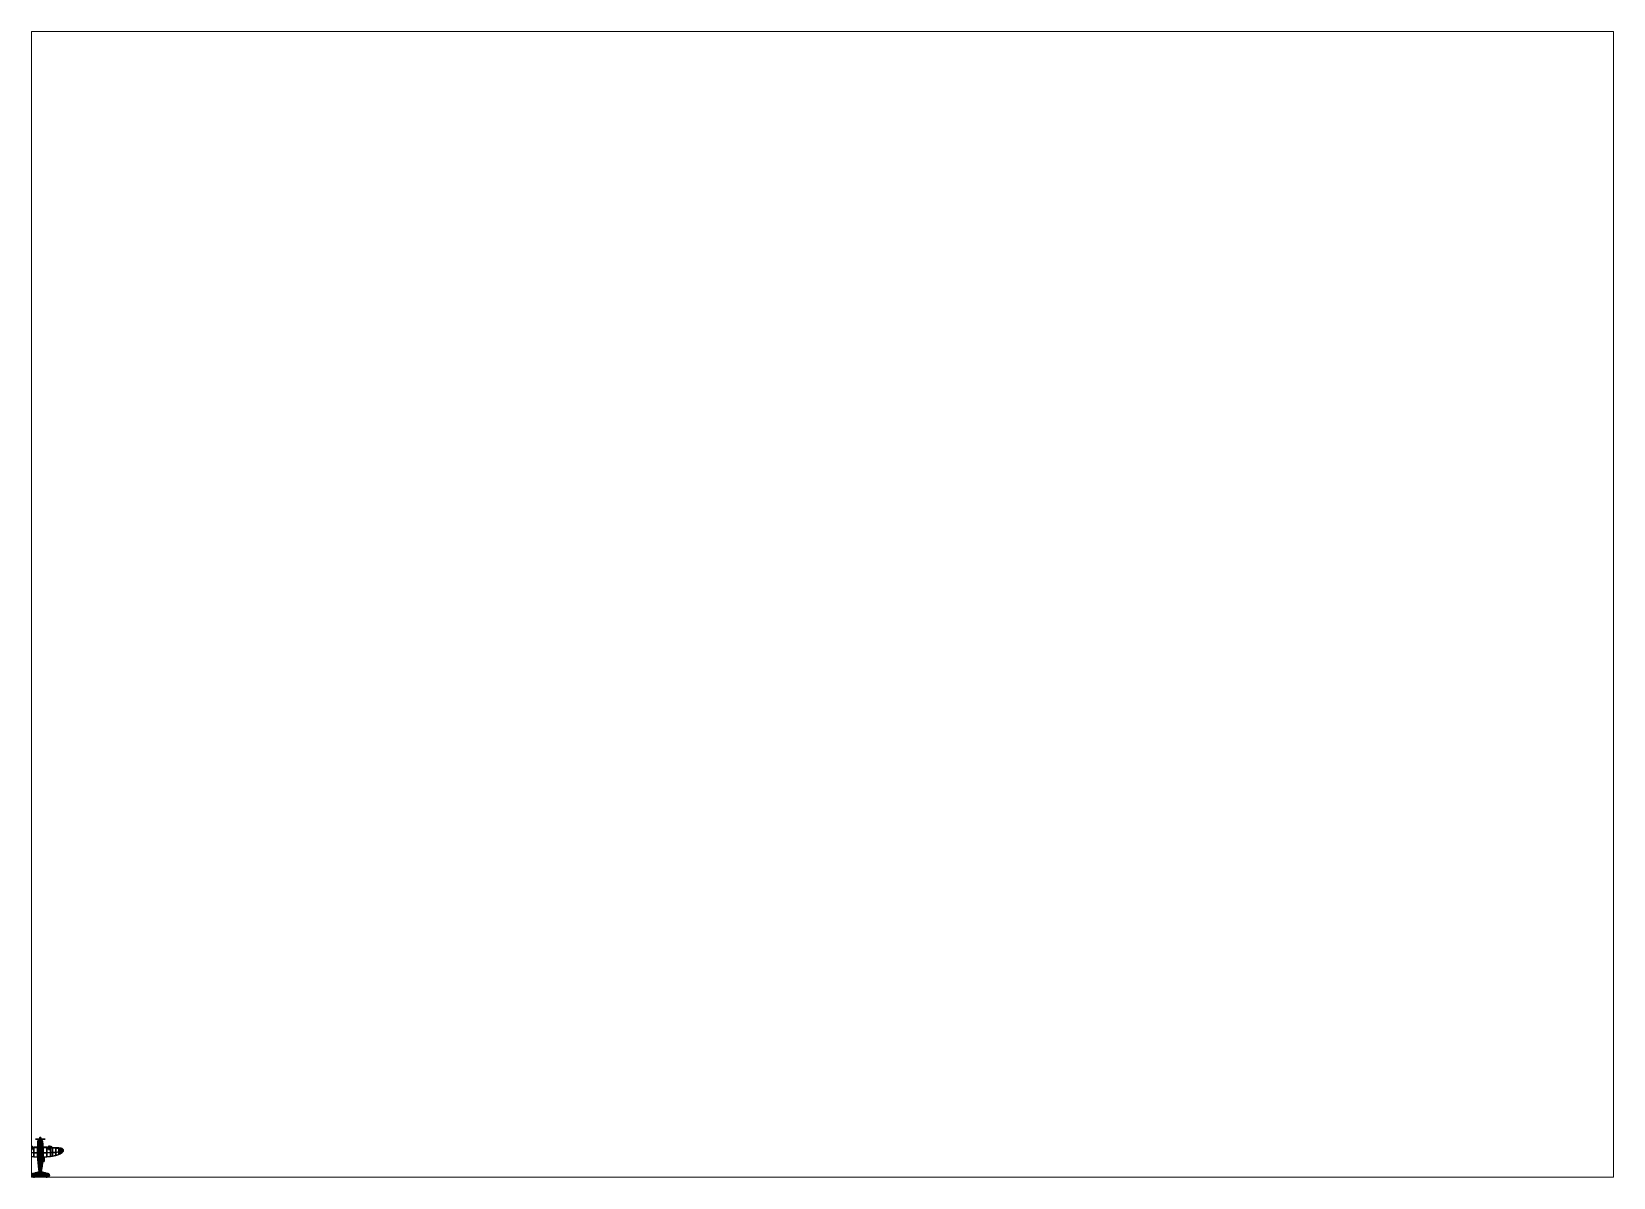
# Paper-space layout 'Layout1' of a CAD drawing. Header units: millimetres. Extents: x 28 to 251, y 20 to 181.
# The model-space entities are those that its viewports show. They can reach past a viewport. Long polylines and large blocks are cut down to what shows.
import ezdxf

# ---------------------------------------------------------------- set-up
doc = ezdxf.new("R2010")
doc.units = ezdxf.units.MM
for name, color, linetype in [('door', 4, 'Continuous'), ('propeller', 1, 'Continuous'), ('shassis', 3, 'Continuous'), ('wheels', 2, 'Continuous'), ('wing1', 5, 'Continuous'), ('wing2', 6, 'Continuous')]:
    doc.layers.add(name, color=color, linetype=linetype)

msp = doc.modelspace()

# ---------------------------------------------------------------- linework, layer by layer
for points in [[(-0.63, 4.47, 2.31), (-0.63, 4.47, 2.12), (-0.66, 3.51, 2.16), (-0.66, 3.51, 2.25)], [(-0.63, 4.47, 2.12), (-0.62, 4.47, 2.01), (-0.64, 3.51, 1.97), (-0.66, 3.51, 2.16)], [(-0.55, 4.47, 2.52), (-0.63, 4.47, 2.31), (-0.66, 3.51, 2.25), (-0.61, 3.51, 2.48)], [(-0.62, 4.47, 2.01), (-0.51, 4.47, 1.69), (-0.56, 3.51, 1.65), (-0.64, 3.51, 1.97)], [(-0.39, 4.85, 2.44), (-0.44, 4.85, 2.29), (-0.63, 4.47, 2.31), (-0.55, 4.47, 2.52)], [(-0.44, 4.85, 2.29), (-0.44, 4.85, 2.15), (-0.63, 4.47, 2.12), (-0.63, 4.47, 2.31)], [(-0.44, 4.85, 2.15), (-0.43, 4.85, 2.03), (-0.62, 4.47, 2.01), (-0.63, 4.47, 2.12)], [(-0.43, 4.85, 2.03), (-0.35, 4.85, 1.75), (-0.51, 4.47, 1.69), (-0.62, 4.47, 2.01)], [(-0.47, 4.47, 2.65), (-0.55, 4.47, 2.52), (-0.61, 3.51, 2.48), (-0.54, 3.51, 2.63)], [(-0.51, 4.47, 1.69), (-0.39, 4.47, 1.5), (-0.43, 3.51, 1.4), (-0.56, 3.51, 1.65)], [(-0.28, 4.85, 2.58), (-0.39, 4.85, 2.44), (-0.55, 4.47, 2.52), (-0.47, 4.47, 2.65)], [(-0.31, 4.47, 2.78), (-0.47, 4.47, 2.65), (-0.54, 3.51, 2.63), (-0.39, 3.51, 2.78)], [(-0.35, 4.85, 1.75), (-0.27, 4.85, 1.63), (-0.39, 4.47, 1.5), (-0.51, 4.47, 1.69)], [(-0.18, 4.85, 2.64), (-0.28, 4.85, 2.58), (-0.47, 4.47, 2.65), (-0.31, 4.47, 2.78)], [(0.28, 4.85, 2.58), (0.39, 4.85, 2.44), (-0.44, 4.85, 2.29), (-0.39, 4.85, 2.44)], [(0.39, 4.85, 2.44), (0.44, 4.85, 2.29), (-0.44, 4.85, 2.15), (-0.44, 4.85, 2.29)], [(0.44, 4.85, 2.29), (0.44, 4.85, 2.15), (-0.43, 4.85, 2.03), (-0.44, 4.85, 2.15)], [(0.44, 4.85, 2.15), (0.43, 4.85, 2.03), (-0.35, 4.85, 1.75), (-0.43, 4.85, 2.03)], [(-0.39, 4.47, 1.5), (-0.22, 4.47, 1.33), (-0.27, 3.51, 1.24), (-0.43, 3.51, 1.4)], [(-0.27, 4.85, 1.63), (-0.15, 4.85, 1.5), (-0.22, 4.47, 1.33), (-0.39, 4.47, 1.5)], [(0.18, 4.85, 2.64), (0.28, 4.85, 2.58), (-0.39, 4.85, 2.44), (-0.28, 4.85, 2.58)], [(-0.1, 4.47, 2.85), (-0.31, 4.47, 2.78), (-0.39, 3.51, 2.78), (-0.14, 3.51, 2.9)], [(0.43, 4.85, 2.03), (0.35, 4.85, 1.75), (-0.27, 4.85, 1.63), (-0.35, 4.85, 1.75)], [(-0.08, 4.85, 2.67), (-0.18, 4.85, 2.64), (-0.31, 4.47, 2.78), (-0.1, 4.47, 2.85)], [(0.08, 4.85, 2.67), (0.18, 4.85, 2.64), (-0.28, 4.85, 2.58), (-0.18, 4.85, 2.64)], [(0.35, 4.85, 1.75), (0.27, 4.85, 1.63), (-0.15, 4.85, 1.5), (-0.27, 4.85, 1.63)], [(-0.22, 4.47, 1.33), (-0.12, 4.47, 1.28), (-0.06, 3.51, 1.15), (-0.27, 3.51, 1.24)], [(-0.15, 4.85, 1.5), (-0.03, 4.85, 1.44), (-0.12, 4.47, 1.28), (-0.22, 4.47, 1.33)], [(0, 4.85, 2.67), (0.08, 4.85, 2.67), (-0.18, 4.85, 2.64), (-0.08, 4.85, 2.67)], [(0.27, 4.85, 1.63), (0.15, 4.85, 1.5), (-0.03, 4.85, 1.44), (-0.15, 4.85, 1.5)], [(-0.14, 3.51, 2.9), (0, 3.51, 2.9), (0, 4.47, 2.86), (-0.1, 4.47, 2.85)], [(-0.03, 4.85, 1.44), (0, 4.85, 1.44), (0, 4.47, 1.25), (-0.12, 4.47, 1.28)], [(-0.12, 4.47, 1.28), (0, 4.47, 1.25), (0, 3.51, 1.15), (-0.06, 3.51, 1.15)], [(-0.1, 4.47, 2.85), (0, 4.47, 2.86), (0, 4.85, 2.67), (-0.08, 4.85, 2.67)], [(0.15, 4.85, 1.5), (0.04, 4.85, 1.44), (0.04, 4.85, 1.44), (-0.03, 4.85, 1.44)], [(0.12, 4.47, 1.28), (0, 4.47, 1.25), (0, 4.85, 1.44), (0.04, 4.85, 1.44)], [(0.08, 4.85, 2.67), (0, 4.85, 2.67), (0, 4.47, 2.86), (0.1, 4.47, 2.85)], [(0.06, 3.51, 1.15), (0, 3.51, 1.15), (0, 4.47, 1.25), (0.12, 4.47, 1.28)], [(0.1, 4.47, 2.85), (0, 4.47, 2.86), (0, 3.51, 2.9), (0.14, 3.51, 2.9)], [(0.22, 4.47, 1.33), (0.12, 4.47, 1.28), (0.04, 4.85, 1.44), (0.15, 4.85, 1.5)], [(0.27, 3.51, 1.24), (0.06, 3.51, 1.15), (0.12, 4.47, 1.28), (0.22, 4.47, 1.33)], [(0.1, 4.47, 2.85), (0.31, 4.47, 2.78), (0.18, 4.85, 2.64), (0.08, 4.85, 2.67)], [(0.14, 3.51, 2.9), (0.39, 3.51, 2.78), (0.31, 4.47, 2.78), (0.1, 4.47, 2.85)], [(0.39, 4.47, 1.5), (0.22, 4.47, 1.33), (0.15, 4.85, 1.5), (0.27, 4.85, 1.63)], [(0.31, 4.47, 2.78), (0.47, 4.47, 2.65), (0.28, 4.85, 2.58), (0.18, 4.85, 2.64)], [(0.43, 3.51, 1.4), (0.27, 3.51, 1.24), (0.22, 4.47, 1.33), (0.39, 4.47, 1.5)], [(0.51, 4.47, 1.69), (0.39, 4.47, 1.5), (0.27, 4.85, 1.63), (0.35, 4.85, 1.75)], [(0.47, 4.47, 2.65), (0.55, 4.47, 2.52), (0.39, 4.85, 2.44), (0.28, 4.85, 2.58)], [(0.39, 3.51, 2.78), (0.54, 3.51, 2.63), (0.47, 4.47, 2.65), (0.31, 4.47, 2.78)], [(0.62, 4.47, 2.01), (0.51, 4.47, 1.69), (0.35, 4.85, 1.75), (0.43, 4.85, 2.03)], [(0.55, 4.47, 2.52), (0.63, 4.47, 2.31), (0.44, 4.85, 2.29), (0.39, 4.85, 2.44)], [(0.56, 3.51, 1.65), (0.43, 3.51, 1.4), (0.39, 4.47, 1.5), (0.51, 4.47, 1.69)], [(0.63, 4.47, 2.12), (0.62, 4.47, 2.01), (0.43, 4.85, 2.03), (0.44, 4.85, 2.15)], [(0.63, 4.47, 2.31), (0.63, 4.47, 2.12), (0.44, 4.85, 2.15), (0.44, 4.85, 2.29)], [(0.54, 3.51, 2.63), (0.61, 3.51, 2.48), (0.55, 4.47, 2.52), (0.47, 4.47, 2.65)], [(0.64, 3.51, 1.97), (0.56, 3.51, 1.65), (0.51, 4.47, 1.69), (0.62, 4.47, 2.01)], [(0.61, 3.51, 2.48), (0.66, 3.51, 2.25), (0.63, 4.47, 2.31), (0.55, 4.47, 2.52)], [(0.66, 3.51, 2.16), (0.64, 3.51, 1.97), (0.62, 4.47, 2.01), (0.63, 4.47, 2.12)], [(0.66, 3.51, 2.25), (0.66, 3.51, 2.16), (0.63, 4.47, 2.12), (0.63, 4.47, 2.31)], [(-0.61, 3.51, 2.48), (-0.66, 3.51, 2.25), (-0.69, 2.47, 2.35), (-0.62, 2.47, 2.59)], [(-0.66, 3.51, 2.25), (-0.66, 3.51, 2.16), (-0.69, 2.47, 2.19), (-0.69, 2.47, 2.35)], [(-0.66, 3.51, 2.16), (-0.64, 3.51, 1.97), (-0.63, 2.47, 1.86), (-0.69, 2.47, 2.19)], [(-0.69, 2.47, 2.19), (-0.63, 2.47, 1.86), (-0.64, 1.19, 1.9), (-0.68, 1.19, 2.25)], [(-0.69, 2.47, 2.35), (-0.69, 2.47, 2.19), (-0.68, 1.19, 2.25), (-0.68, 1.19, 2.33)], [(-0.62, 2.47, 2.59), (-0.69, 2.47, 2.35), (-0.68, 1.19, 2.33), (-0.62, 1.19, 2.6)], [(-0.68, 1.19, 2.33), (-0.68, 1.19, 2.25), (-0.65, 0.04, 2.21), (-0.65, 0.04, 2.29)], [(-0.68, 1.19, 2.25), (-0.64, 1.19, 1.9), (-0.6, 0.04, 1.87), (-0.65, 0.04, 2.21)], [(-0.62, 1.19, 2.6), (-0.68, 1.19, 2.33), (-0.65, 0.04, 2.29), (-0.6, 0.04, 2.55)], [(-0.65, 0.04, 2.29), (-0.65, 0.04, 2.21), (-0.63, -0.44, 2.2), (-0.63, -0.44, 2.3)], [(-0.65, 0.04, 2.21), (-0.6, 0.04, 1.87), (-0.55, -0.44, 1.88), (-0.63, -0.44, 2.2)], [(-0.6, 0.04, 2.55), (-0.65, 0.04, 2.29), (-0.63, -0.44, 2.3), (-0.61, -0.44, 2.47)], [(-0.64, 3.51, 1.97), (-0.56, 3.51, 1.65), (-0.53, 2.47, 1.52), (-0.63, 2.47, 1.86)], [(-0.63, 2.47, 1.86), (-0.53, 2.47, 1.52), (-0.53, 1.19, 1.56), (-0.64, 1.19, 1.9)], [(-0.64, 1.19, 1.9), (-0.53, 1.19, 1.56), (-0.44, 0.04, 1.53), (-0.6, 0.04, 1.87)], [(-0.54, 3.51, 2.63), (-0.61, 3.51, 2.48), (-0.62, 2.47, 2.59), (-0.54, 2.47, 2.73)], [(-0.54, 2.47, 2.73), (-0.62, 2.47, 2.59), (-0.62, 1.19, 2.6), (-0.54, 1.19, 2.75)], [(-0.54, 1.19, 2.75), (-0.62, 1.19, 2.6), (-0.6, 0.04, 2.55), (-0.54, 0.04, 2.66)], [(-0.54, 0.04, 2.66), (-0.6, 0.04, 2.55), (-0.61, -0.44, 2.47), (-0.55, -0.44, 2.63)], [(-0.6, 0.04, 1.87), (-0.44, 0.04, 1.53), (-0.38, -0.44, 1.54), (-0.55, -0.44, 1.88)], [(-0.56, 3.51, 1.65), (-0.43, 3.51, 1.4), (-0.33, 2.47, 1.26), (-0.53, 2.47, 1.52)], [(-0.37, 0.04, 2.83), (-0.54, 0.04, 2.66), (-0.55, -0.44, 2.63), (-0.38, -0.44, 2.82)], [(-0.39, 3.51, 2.78), (-0.54, 3.51, 2.63), (-0.54, 2.47, 2.73), (-0.34, 2.47, 2.9)], [(-0.34, 2.47, 2.9), (-0.54, 2.47, 2.73), (-0.54, 1.19, 2.75), (-0.34, 1.19, 2.92)], [(-0.34, 1.19, 2.92), (-0.54, 1.19, 2.75), (-0.54, 0.04, 2.66), (-0.37, 0.04, 2.83)], [(-0.53, 2.47, 1.52), (-0.33, 2.47, 1.26), (-0.35, 1.19, 1.32), (-0.53, 1.19, 1.56)], [(-0.53, 1.19, 1.56), (-0.35, 1.19, 1.32), (-0.28, 0.04, 1.34), (-0.44, 0.04, 1.53)], [(-0.44, 0.04, 1.53), (-0.28, 0.04, 1.34), (-0.23, -0.44, 1.38), (-0.38, -0.44, 1.54)], [(-0.43, 3.51, 1.4), (-0.27, 3.51, 1.24), (-0.17, 2.47, 1.17), (-0.33, 2.47, 1.26)], [(-0.14, 3.51, 2.9), (-0.39, 3.51, 2.78), (-0.34, 2.47, 2.9), (-0.14, 2.47, 2.98)], [(-0.14, 0.04, 2.97), (-0.37, 0.04, 2.83), (-0.38, -0.44, 2.82), (-0.14, -0.44, 2.96)], [(-0.14, 1.19, 3), (-0.34, 1.19, 2.92), (-0.37, 0.04, 2.83), (-0.14, 0.04, 2.97)], [(-0.33, 2.47, 1.26), (-0.17, 2.47, 1.17), (-0.17, 1.19, 1.21), (-0.35, 1.19, 1.32)], [(-0.35, 1.19, 1.32), (-0.17, 1.19, 1.21), (-0.17, 0.04, 1.27), (-0.28, 0.04, 1.34)], [(-0.14, 2.47, 2.98), (-0.34, 2.47, 2.9), (-0.34, 1.19, 2.92), (-0.14, 1.19, 3)], [(0, 1.58, 3.28), (0, 1.92, 2.91), (-0.32, 1.29, 2.91), (-0.14, 1.29, 3.28)], [(-0.14, 1.29, 3.28), (-0.32, 1.29, 2.91), (-0.32, 0.47, 2.88), (-0.14, 0.47, 3.28)], [(-0.14, 0.47, 3.28), (-0.32, 0.47, 2.88), (-0.25, 0.04, 2.89), (-0.14, 0.04, 3.17)], [(-0.28, 0.04, 1.34), (-0.17, 0.04, 1.27), (-0.16, -0.44, 1.34), (-0.23, -0.44, 1.38)], [(-0.27, 3.51, 1.24), (-0.06, 3.51, 1.15), (-0.07, 2.47, 1.14), (-0.17, 2.47, 1.17)], [(-0.14, 0.04, 3.17), (-0.25, 0.04, 2.89), (-0.25, -0.44, 2.89), (-0.16, -0.44, 3)], [(-0.17, 2.47, 1.17), (-0.07, 2.47, 1.14), (-0.06, 1.19, 1.19), (-0.17, 1.19, 1.21)], [(-0.17, 1.19, 1.21), (-0.06, 1.19, 1.19), (-0.08, 0.04, 1.25), (-0.17, 0.04, 1.27)], [(-0.17, 0.04, 1.27), (-0.08, 0.04, 1.25), (-0.07, -0.44, 1.31), (-0.16, -0.44, 1.34)], [(-0.1, 0.04, 3.25), (-0.14, 0.04, 3.17), (-0.16, -0.44, 3), (-0.09, -0.44, 3.12)], [(-0.14, 2.47, 2.98), (0, 2.47, 2.99), (0, 3.51, 2.9), (-0.14, 3.51, 2.9)], [(-0.14, 1.19, 3), (0, 1.19, 3.01), (0, 2.47, 2.99), (-0.14, 2.47, 2.98)], [(0, 1.49, 3.32), (0, 1.58, 3.28), (-0.14, 1.29, 3.28), (-0.1, 1.29, 3.32)], [(-0.1, 1.29, 3.32), (-0.14, 1.29, 3.28), (-0.14, 0.47, 3.28), (-0.1, 0.47, 3.32)], [(-0.1, 0.47, 3.32), (-0.14, 0.47, 3.28), (-0.14, 0.04, 3.17), (-0.1, 0.04, 3.25)], [(0, 1.39, 3.35), (0, 1.49, 3.32), (-0.1, 1.29, 3.32), (-0.04, 1.29, 3.35)], [(-0.04, 1.29, 3.35), (-0.1, 1.29, 3.32), (-0.1, 0.47, 3.32), (-0.04, 0.47, 3.35)], [(-0.04, 0.47, 3.35), (-0.1, 0.47, 3.32), (-0.1, 0.04, 3.25), (-0.04, 0.04, 3.28)], [(-0.04, 0.04, 3.28), (-0.1, 0.04, 3.25), (-0.09, -0.44, 3.12), (-0.05, -0.44, 3.21)], [(0.08, 0.04, 1.25), (-0.08, 0.04, 1.25), (-0.06, 1.19, 1.19), (0.06, 1.19, 1.19)], [(-0.08, 0.04, 1.25), (0, 0.04, 1.25), (0, -0.44, 1.3), (-0.07, -0.44, 1.31)], [(-0.06, 3.51, 1.15), (0.06, 3.51, 1.15), (0.07, 2.47, 1.14), (-0.07, 2.47, 1.14)], [(-0.07, 2.47, 1.14), (0.07, 2.47, 1.14), (0.06, 1.19, 1.19), (-0.06, 1.19, 1.19)], [(0, 0.04, 3.29), (-0.04, 0.04, 3.28), (-0.05, -0.44, 3.21), (0, -0.44, 3.24)], [(0, 1.39, 3.35), (0, 1.39, 3.35), (-0.04, 1.29, 3.35), (0, 1.29, 3.35)], [(0.04, 1.29, 3.35), (-0.04, 1.29, 3.35), (-0.04, 0.47, 3.35), (0.04, 0.47, 3.35)], [(0, 0.47, 3.35), (-0.04, 0.47, 3.35), (-0.04, 0.04, 3.28), (0, 0.04, 3.29)], [(0.14, 3.51, 2.9), (0, 3.51, 2.9), (0, 2.47, 2.99), (0.14, 2.47, 2.98)], [(0.14, 2.47, 2.98), (0, 2.47, 2.99), (0, 1.19, 3.01), (0.14, 1.19, 3)], [(0.14, 1.29, 3.28), (0.32, 1.29, 2.91), (0, 1.92, 2.91), (0, 1.58, 3.28)], [(0.1, 1.29, 3.32), (0.14, 1.29, 3.28), (0, 1.58, 3.28), (0, 1.49, 3.32)], [(0.04, 1.29, 3.35), (0.1, 1.29, 3.32), (0, 1.49, 3.32), (0, 1.39, 3.35)], [(0, 0.04, 3.29), (0.04, 0.04, 3.28), (0.04, 0.47, 3.35), (0, 0.47, 3.35)], [(0.07, -0.44, 1.31), (0, -0.44, 1.3), (0, 0.04, 1.25), (0.08, 0.04, 1.25)], [(0, -0.44, 3.24), (0.05, -0.44, 3.21), (0.04, 0.04, 3.28), (0, 0.04, 3.29)], [(1, 0, 1), (1, 0), (0, 0), (0, 0, 1)], [(1, 0), (1, -1), (0, -1), (0, 0)], [(0, 0), (0, -1), (0, -1, 1), (0, 0, 1)], [(0, 0, 1), (0, -1, 1), (1, -1, 1), (1, 0, 1)], [(0.04, 0.47, 3.35), (0.1, 0.47, 3.32), (0.1, 1.29, 3.32), (0.04, 1.29, 3.35)], [(0.04, 0.04, 3.28), (0.1, 0.04, 3.25), (0.1, 0.47, 3.32), (0.04, 0.47, 3.35)], [(0.05, -0.44, 3.21), (0.09, -0.44, 3.12), (0.1, 0.04, 3.25), (0.04, 0.04, 3.28)], [(0.17, 2.47, 1.17), (0.07, 2.47, 1.14), (0.06, 3.51, 1.15), (0.27, 3.51, 1.24)], [(0.17, 1.19, 1.21), (0.06, 1.19, 1.19), (0.07, 2.47, 1.14), (0.17, 2.47, 1.17)], [(0.17, 0.04, 1.27), (0.08, 0.04, 1.25), (0.06, 1.19, 1.19), (0.17, 1.19, 1.21)], [(0.16, -0.44, 1.34), (0.07, -0.44, 1.31), (0.08, 0.04, 1.25), (0.17, 0.04, 1.27)], [(0.09, -0.44, 3.12), (0.16, -0.44, 3), (0.14, 0.04, 3.17), (0.1, 0.04, 3.25)], [(0.1, 0.47, 3.32), (0.14, 0.47, 3.28), (0.14, 1.29, 3.28), (0.1, 1.29, 3.32)], [(0.1, 0.04, 3.25), (0.14, 0.04, 3.17), (0.14, 0.47, 3.28), (0.1, 0.47, 3.32)], [(0.14, 2.47, 2.98), (0.34, 2.47, 2.9), (0.39, 3.51, 2.78), (0.14, 3.51, 2.9)], [(0.14, 1.19, 3), (0.34, 1.19, 2.92), (0.34, 2.47, 2.9), (0.14, 2.47, 2.98)], [(0.14, 0.47, 3.28), (0.32, 0.47, 2.88), (0.32, 1.29, 2.91), (0.14, 1.29, 3.28)], [(0.14, 0.04, 2.97), (0.37, 0.04, 2.83), (0.34, 1.19, 2.92), (0.14, 1.19, 3)], [(0.14, 0.04, 3.17), (0.25, 0.04, 2.89), (0.32, 0.47, 2.88), (0.14, 0.47, 3.28)], [(0.14, -0.44, 2.96), (0.38, -0.44, 2.82), (0.37, 0.04, 2.83), (0.14, 0.04, 2.97)], [(0.16, -0.44, 3), (0.25, -0.44, 2.89), (0.25, 0.04, 2.89), (0.14, 0.04, 3.17)], [(0.23, -0.44, 1.38), (0.16, -0.44, 1.34), (0.17, 0.04, 1.27), (0.28, 0.04, 1.34)], [(0.33, 2.47, 1.26), (0.17, 2.47, 1.17), (0.27, 3.51, 1.24), (0.43, 3.51, 1.4)], [(0.35, 1.19, 1.32), (0.17, 1.19, 1.21), (0.17, 2.47, 1.17), (0.33, 2.47, 1.26)], [(0.28, 0.04, 1.34), (0.17, 0.04, 1.27), (0.17, 1.19, 1.21), (0.35, 1.19, 1.32)], [(0.38, -0.44, 1.54), (0.23, -0.44, 1.38), (0.28, 0.04, 1.34), (0.44, 0.04, 1.53)], [(0.44, 0.04, 1.53), (0.28, 0.04, 1.34), (0.35, 1.19, 1.32), (0.53, 1.19, 1.56)], [(0.53, 2.47, 1.52), (0.33, 2.47, 1.26), (0.43, 3.51, 1.4), (0.56, 3.51, 1.65)], [(0.53, 1.19, 1.56), (0.35, 1.19, 1.32), (0.33, 2.47, 1.26), (0.53, 2.47, 1.52)], [(0.34, 2.47, 2.9), (0.54, 2.47, 2.73), (0.54, 3.51, 2.63), (0.39, 3.51, 2.78)], [(0.34, 1.19, 2.92), (0.54, 1.19, 2.75), (0.54, 2.47, 2.73), (0.34, 2.47, 2.9)], [(0.37, 0.04, 2.83), (0.54, 0.04, 2.66), (0.54, 1.19, 2.75), (0.34, 1.19, 2.92)], [(0.38, -0.44, 2.82), (0.55, -0.44, 2.63), (0.54, 0.04, 2.66), (0.37, 0.04, 2.83)], [(0.55, -0.44, 1.88), (0.38, -0.44, 1.54), (0.44, 0.04, 1.53), (0.6, 0.04, 1.87)], [(0.6, 0.04, 1.87), (0.44, 0.04, 1.53), (0.53, 1.19, 1.56), (0.64, 1.19, 1.9)], [(0.63, 2.47, 1.86), (0.53, 2.47, 1.52), (0.56, 3.51, 1.65), (0.64, 3.51, 1.97)], [(0.64, 1.19, 1.9), (0.53, 1.19, 1.56), (0.53, 2.47, 1.52), (0.63, 2.47, 1.86)], [(0.54, 2.47, 2.73), (0.62, 2.47, 2.59), (0.61, 3.51, 2.48), (0.54, 3.51, 2.63)], [(0.54, 1.19, 2.75), (0.62, 1.19, 2.6), (0.62, 2.47, 2.59), (0.54, 2.47, 2.73)], [(0.54, 0.04, 2.66), (0.6, 0.04, 2.55), (0.62, 1.19, 2.6), (0.54, 1.19, 2.75)], [(0.55, -0.44, 2.63), (0.61, -0.44, 2.47), (0.6, 0.04, 2.55), (0.54, 0.04, 2.66)], [(0.63, -0.44, 2.2), (0.55, -0.44, 1.88), (0.6, 0.04, 1.87), (0.65, 0.04, 2.21)], [(0.6, 0.04, 2.55), (0.65, 0.04, 2.29), (0.68, 1.19, 2.33), (0.62, 1.19, 2.6)], [(0.65, 0.04, 2.21), (0.6, 0.04, 1.87), (0.64, 1.19, 1.9), (0.68, 1.19, 2.25)], [(0.61, -0.44, 2.47), (0.63, -0.44, 2.3), (0.65, 0.04, 2.29), (0.6, 0.04, 2.55)], [(0.62, 2.47, 2.59), (0.69, 2.47, 2.35), (0.66, 3.51, 2.25), (0.61, 3.51, 2.48)], [(0.62, 1.19, 2.6), (0.68, 1.19, 2.33), (0.69, 2.47, 2.35), (0.62, 2.47, 2.59)], [(0.69, 2.47, 2.19), (0.63, 2.47, 1.86), (0.64, 3.51, 1.97), (0.66, 3.51, 2.16)], [(0.68, 1.19, 2.25), (0.64, 1.19, 1.9), (0.63, 2.47, 1.86), (0.69, 2.47, 2.19)], [(0.63, -0.44, 2.3), (0.63, -0.44, 2.2), (0.65, 0.04, 2.21), (0.65, 0.04, 2.29)], [(0.65, 0.04, 2.29), (0.65, 0.04, 2.21), (0.68, 1.19, 2.25), (0.68, 1.19, 2.33)], [(0.69, 2.47, 2.35), (0.69, 2.47, 2.19), (0.66, 3.51, 2.16), (0.66, 3.51, 2.25)], [(0.68, 1.19, 2.33), (0.68, 1.19, 2.25), (0.69, 2.47, 2.19), (0.69, 2.47, 2.35)], [(1, -1, 1), (1, -1), (1, 0), (1, 0, 1)], [(-0.63, -0.44, 2.3), (-0.63, -0.44, 2.2), (-0.59, -1.4, 2.22), (-0.59, -1.4, 2.3)], [(-0.63, -0.44, 2.2), (-0.55, -0.44, 1.88), (-0.51, -1.4, 1.9), (-0.59, -1.4, 2.22)], [(-0.61, -0.44, 2.47), (-0.63, -0.44, 2.3), (-0.59, -1.4, 2.3), (-0.57, -1.4, 2.43)], [(-0.55, -0.44, 2.63), (-0.61, -0.44, 2.47), (-0.57, -1.4, 2.43), (-0.5, -1.4, 2.61)], [(-0.59, -1.4, 2.22), (-0.51, -1.4, 1.9), (-0.43, -2.22, 1.96), (-0.49, -2.22, 2.21)], [(-0.59, -1.4, 2.3), (-0.59, -1.4, 2.22), (-0.49, -2.22, 2.21), (-0.49, -2.22, 2.3)], [(-0.57, -1.4, 2.43), (-0.59, -1.4, 2.3), (-0.49, -2.22, 2.3), (-0.48, -2.22, 2.45)], [(-0.5, -1.4, 2.61), (-0.57, -1.4, 2.43), (-0.48, -2.22, 2.45), (-0.42, -2.22, 2.6)], [(-0.38, -0.44, 2.82), (-0.55, -0.44, 2.63), (-0.5, -1.4, 2.61), (-0.36, -1.4, 2.76)], [(-0.55, -0.44, 1.88), (-0.38, -0.44, 1.54), (-0.43, -1.4, 1.74), (-0.51, -1.4, 1.9)], [(-0.51, -1.4, 1.9), (-0.43, -1.4, 1.74), (-0.39, -2.22, 1.85), (-0.43, -2.22, 1.96)], [(-0.36, -1.4, 2.76), (-0.5, -1.4, 2.61), (-0.42, -2.22, 2.6), (-0.31, -2.22, 2.71)], [(-0.49, -2.22, 2.3), (-0.49, -2.22, 2.21), (-0.36, -3.11, 2.35), (-0.36, -3.11, 2.45)], [(-0.49, -2.22, 2.21), (-0.43, -2.22, 1.96), (-0.35, -3.11, 2.18), (-0.36, -3.11, 2.35)], [(-0.48, -2.22, 2.45), (-0.49, -2.22, 2.3), (-0.36, -3.11, 2.45), (-0.34, -3.11, 2.53)], [(-0.42, -2.22, 2.6), (-0.48, -2.22, 2.45), (-0.34, -3.11, 2.53), (-0.29, -3.11, 2.6)], [(-0.38, -0.44, 1.54), (-0.23, -0.44, 1.38), (-0.31, -1.4, 1.58), (-0.43, -1.4, 1.74)], [(-0.43, -1.4, 1.74), (-0.31, -1.4, 1.58), (-0.31, -2.22, 1.72), (-0.39, -2.22, 1.85)], [(-0.43, -2.22, 1.96), (-0.39, -2.22, 1.85), (-0.31, -3.11, 2.04), (-0.35, -3.11, 2.18)], [(-0.31, -2.22, 2.71), (-0.42, -2.22, 2.6), (-0.29, -3.11, 2.6), (-0.19, -3.11, 2.71)], [(-0.39, -2.22, 1.85), (-0.31, -2.22, 1.72), (-0.25, -3.11, 1.9), (-0.31, -3.11, 2.04)], [(-0.14, -0.44, 2.96), (-0.38, -0.44, 2.82), (-0.36, -1.4, 2.76), (-0.14, -1.4, 2.9)], [(-0.14, -1.4, 2.9), (-0.36, -1.4, 2.76), (-0.31, -2.22, 2.71), (-0.19, -2.22, 2.78)], [(-0.36, -3.11, 2.35), (-0.35, -3.11, 2.18), (-0.12, -4.44, 2.29), (-0.14, -4.44, 2.42)], [(-0.36, -3.11, 2.45), (-0.36, -3.11, 2.35), (-0.14, -4.44, 2.42), (-0.14, -4.44, 2.54)], [(-0.34, -3.11, 2.53), (-0.36, -3.11, 2.45), (-0.14, -4.44, 2.54), (-0.14, -4.44, 2.6)], [(-0.35, -3.11, 2.18), (-0.31, -3.11, 2.04), (-0.1, -4.44, 2.12), (-0.12, -4.44, 2.29)], [(-0.29, -3.11, 2.6), (-0.34, -3.11, 2.53), (-0.14, -4.44, 2.6), (-0.14, -4.44, 2.64)], [(-0.23, -0.44, 1.38), (-0.16, -0.44, 1.34), (-0.18, -1.4, 1.47), (-0.31, -1.4, 1.58)], [(-0.31, -1.4, 1.58), (-0.18, -1.4, 1.47), (-0.18, -2.22, 1.62), (-0.31, -2.22, 1.72)], [(-0.31, -2.22, 1.72), (-0.18, -2.22, 1.62), (-0.18, -3.11, 1.81), (-0.25, -3.11, 1.9)], [(-0.19, -2.22, 2.78), (-0.31, -2.22, 2.71), (-0.19, -3.11, 2.71), (-0.09, -3.11, 2.74)], [(-0.31, -3.11, 2.04), (-0.25, -3.11, 1.9), (-0.08, -4.44, 2.08), (-0.1, -4.44, 2.12)], [(-0.19, -3.11, 2.71), (-0.29, -3.11, 2.6), (-0.14, -4.44, 2.64), (-0.13, -4.44, 2.67)], [(-0.16, -0.44, 3), (-0.25, -0.44, 2.89), (-0.19, -1.4, 2.81), (-0.05, -1.4, 3.02)], [(-0.25, -3.11, 1.9), (-0.18, -3.11, 1.81), (-0.05, -4.44, 2.04), (-0.08, -4.44, 2.08)], [(0, -1.8, 1.64), (0, -1.77, 1.55), (-0.2, -1.99, 1.55), (-0.2, -1.99, 1.64)], [(0, -1.77, 1.55), (0, -1.8, 1.49), (-0.16, -1.99, 1.48), (-0.2, -1.99, 1.55)], [(-0.2, -1.99, 1.64), (-0.2, -1.99, 1.55), (-0.2, -2.22, 1.55), (-0.2, -2.22, 1.64)], [(-0.2, -1.99, 1.55), (-0.16, -1.99, 1.48), (-0.16, -2.22, 1.48), (-0.2, -2.22, 1.55)], [(-0.2, -2.22, 1.55), (-0.16, -2.22, 1.48), (-0.16, -2.32, 1.51), (-0.2, -2.32, 1.57)], [(-0.2, -2.22, 1.64), (-0.2, -2.22, 1.55), (-0.2, -2.32, 1.57), (-0.2, -2.32, 1.67)], [(-0.2, -2.32, 1.67), (-0.2, -2.32, 1.57), (0.2, -2.32, 1.57), (0.2, -2.32, 1.67)], [(-0.2, -2.32, 1.57), (-0.16, -2.32, 1.51), (0.16, -2.32, 1.51), (0.2, -2.32, 1.57)], [(-0.19, -2.22, 2.78), (0, -2.22, 2.81), (0, -1.4, 2.92), (-0.14, -1.4, 2.9)], [(-0.05, -1.4, 3.02), (-0.19, -1.4, 2.81), (-0.19, -2.22, 2.75), (-0.1, -2.22, 2.82)], [(-0.09, -3.11, 2.74), (0, -3.11, 2.75), (0, -2.22, 2.81), (-0.19, -2.22, 2.78)], [(-0.1, -2.22, 2.82), (-0.19, -2.22, 2.75), (-0.07, -3.11, 2.74), (-0.03, -3.11, 2.77)], [(-0.09, -3.11, 2.74), (-0.19, -3.11, 2.71), (-0.13, -4.44, 2.67), (-0.1, -4.44, 2.72)], [(-0.16, -0.44, 1.34), (-0.07, -0.44, 1.31), (-0.07, -1.4, 1.43), (-0.18, -1.4, 1.47)], [(-0.18, -1.4, 1.47), (-0.07, -1.4, 1.43), (-0.07, -2.22, 1.59), (-0.18, -2.22, 1.62)], [(-0.18, -2.22, 1.62), (-0.07, -2.22, 1.59), (-0.07, -3.11, 1.73), (-0.18, -3.11, 1.81)], [(-0.18, -3.11, 1.81), (-0.07, -3.11, 1.73), (-0.03, -4.44, 2.03), (-0.05, -4.44, 2.04)], [(-0.09, -0.44, 3.12), (-0.16, -0.44, 3), (-0.05, -1.4, 3.02), (-0.02, -1.4, 3.09)], [(0, -1.8, 1.49), (0, -1.84, 1.45), (-0.13, -1.99, 1.45), (-0.16, -1.99, 1.48)], [(-0.16, -1.99, 1.48), (-0.13, -1.99, 1.45), (-0.13, -2.22, 1.45), (-0.16, -2.22, 1.48)], [(-0.16, -2.22, 1.48), (-0.13, -2.22, 1.45), (-0.13, -2.32, 1.48), (-0.16, -2.32, 1.51)], [(-0.16, -2.32, 1.51), (-0.13, -2.32, 1.48), (0.13, -2.32, 1.48), (0.16, -2.32, 1.51)], [(-0.14, -1.4, 2.9), (0, -1.4, 2.92), (0, -0.44, 2.99), (-0.14, -0.44, 2.96)], [(0, -1.84, 1.45), (0, -1.92, 1.41), (-0.05, -1.99, 1.41), (-0.13, -1.99, 1.45)], [(-0.13, -1.99, 1.45), (-0.05, -1.99, 1.41), (-0.05, -2.22, 1.41), (-0.13, -2.22, 1.45)], [(-0.13, -2.22, 1.45), (-0.05, -2.22, 1.41), (-0.05, -2.32, 1.44), (-0.13, -2.32, 1.48)], [(-0.13, -2.32, 1.48), (-0.05, -2.32, 1.44), (0.05, -2.32, 1.44), (0.13, -2.32, 1.48)], [(-0.02, -1.4, 3.09), (-0.05, -1.4, 3.02), (-0.1, -2.22, 2.82), (-0.06, -2.22, 2.86)], [(-0.06, -2.22, 2.86), (-0.1, -2.22, 2.82), (-0.03, -3.11, 2.77), (-0.03, -3.11, 2.78)], [(-0.1, -4.44, 2.72), (0, -4.44, 2.74), (0, -3.11, 2.75), (-0.09, -3.11, 2.74)], [(-0.05, -0.44, 3.21), (-0.09, -0.44, 3.12), (-0.02, -1.4, 3.09), (-0.02, -1.4, 3.1)], [(0, -3.63, 2.92), (0, -3.49, 2.71), (-0.08, -3.86, 2.71), (-0.09, -3.96, 2.92)], [(0, -3.89, 3.33), (0, -3.63, 2.92), (-0.09, -3.96, 2.92), (-0.09, -4.08, 3.33)], [(-0.08, -3.86, 2.71), (-0.08, -5, 2.71), (-0.09, -5, 2.92), (-0.09, -3.96, 2.92)], [(0, -4.14, 3.74), (0, -3.89, 3.33), (-0.09, -4.08, 3.33), (-0.07, -4.29, 3.74)], [(-0.09, -3.96, 2.92), (-0.09, -5, 2.92), (-0.09, -4.99, 3.33), (-0.09, -4.08, 3.33)], [(-0.09, -4.08, 3.33), (-0.09, -4.99, 3.33), (-0.07, -4.96, 3.74), (-0.07, -4.29, 3.74)], [(0, -3.49, 2.71), (0, -3.49, 2.63), (-0.07, -3.85, 2.63), (-0.08, -3.86, 2.71)], [(-0.07, -3.85, 2.63), (-0.07, -5, 2.63), (-0.08, -5, 2.71), (-0.08, -3.86, 2.71)], [(-0.07, -0.44, 1.31), (0, -0.44, 1.3), (0, -1.4, 1.42), (-0.07, -1.4, 1.43)], [(-0.07, -1.4, 1.43), (0, -1.4, 1.42), (0, -2.22, 1.58), (-0.07, -2.22, 1.59)], [(-0.07, -2.22, 1.59), (0, -2.22, 1.58), (0, -3.11, 1.72), (-0.07, -3.11, 1.73)], [(-0.07, -3.11, 1.73), (0, -3.11, 1.72), (0, -4.44, 2.02), (-0.03, -4.44, 2.03)], [(-0.03, -3.11, 2.77), (-0.07, -3.11, 2.74), (0, -3.47, 2.74)], [(-0.01, -3.84, 2.44), (-0.01, -4.96, 2.44), (-0.07, -5, 2.63), (-0.07, -3.85, 2.63)], [(0, -4.35, 4.07), (0, -4.14, 3.74), (-0.07, -4.29, 3.74), (-0.06, -4.45, 4.07)], [(-0.02, -1.4, 3.1), (-0.02, -1.4, 3.09), (-0.06, -2.22, 2.86), (-0.04, -2.22, 2.95)], [(-0.04, -2.22, 2.95), (-0.06, -2.22, 2.86), (-0.03, -3.11, 2.78), (-0.01, -3.11, 2.79)], [(0, -0.44, 3.24), (-0.05, -0.44, 3.21), (-0.02, -1.4, 3.1), (0, -1.4, 3.12)], [(0.05, -1.99, 1.41), (-0.05, -1.99, 1.41), (0, -1.92, 1.41)], [(0.05, -2.22, 1.41), (-0.05, -2.22, 1.41), (-0.05, -1.99, 1.41), (0.05, -1.99, 1.41)], [(-0.05, -2.22, 1.41), (0.05, -2.22, 1.41), (0.05, -2.32, 1.44), (-0.05, -2.32, 1.44)], [(0, -1.4, 3.12), (-0.02, -1.4, 3.1), (-0.04, -2.22, 2.95), (0, -2.22, 2.97)], [(0, -2.22, 2.97), (-0.04, -2.22, 2.95), (-0.01, -3.11, 2.79), (0, -3.11, 2.8)], [(-0.03, -3.11, 2.78), (-0.03, -3.11, 2.77), (0, -3.47, 2.74)], [(-0.01, -3.11, 2.79), (-0.03, -3.11, 2.78), (0, -3.47, 2.74)], [(-0.02, -0.91, 3.17), (-0.02, -0.98, 3.17), (-0.01, -0.94, 3.73), (-0.01, -0.91, 3.73)], [(0.01, -0.91, 3.73), (0.02, -0.91, 3.17), (-0.02, -0.91, 3.17), (-0.01, -0.91, 3.73)], [(-0.01, -0.94, 3.73), (-0.02, -0.98, 3.17), (0.02, -0.98, 3.17), (0.01, -0.94, 3.73)], [(-0.01, -0.91, 3.73), (-0.01, -0.94, 3.73), (0.01, -0.94, 3.73), (0.01, -0.91, 3.73)], [(0, -1.1, 3.13), (-0.01, -1.11, 3.12), (-0.01, -4.34, 3.99), (0, -4.34, 4)], [(-0.01, -1.11, 3.12), (0, -1.11, 3.11), (0, -4.35, 3.98), (-0.01, -4.34, 3.99)], [(0.14, -0.44, 2.96), (0, -0.44, 2.99), (0, -1.4, 2.92), (0.14, -1.4, 2.9)], [(0, -1.4, 3.12), (0.02, -1.4, 3.1), (0.05, -0.44, 3.21), (0, -0.44, 3.24)], [(0.07, -1.4, 1.43), (0, -1.4, 1.42), (0, -0.44, 1.3), (0.07, -0.44, 1.31)], [(0, -1, 1), (0, -1), (1, -1), (1, -1, 1)], [(0.01, -1.11, 3.12), (0, -1.1, 3.13), (0, -4.34, 4), (0.01, -4.34, 3.99)], [(0, -1.11, 3.11), (0.01, -1.11, 3.12), (0.01, -4.34, 3.99), (0, -4.35, 3.98)], [(0.14, -1.4, 2.9), (0, -1.4, 2.92), (0, -2.22, 2.81), (0.19, -2.22, 2.78)], [(0.07, -2.22, 1.59), (0, -2.22, 1.58), (0, -1.4, 1.42), (0.07, -1.4, 1.43)], [(0, -2.22, 2.97), (0.04, -2.22, 2.95), (0.02, -1.4, 3.1), (0, -1.4, 3.12)], [(0.2, -1.99, 1.64), (0.2, -1.99, 1.55), (0, -1.77, 1.55), (0, -1.8, 1.64)], [(0.2, -1.99, 1.55), (0.16, -1.99, 1.48), (0, -1.8, 1.49), (0, -1.77, 1.55)], [(0.16, -1.99, 1.48), (0.13, -1.99, 1.45), (0, -1.84, 1.45), (0, -1.8, 1.49)], [(0.13, -1.99, 1.45), (0.05, -1.99, 1.41), (0, -1.92, 1.41), (0, -1.84, 1.45)], [(0, -3.11, 2.8), (0.01, -3.11, 2.79), (0.04, -2.22, 2.95), (0, -2.22, 2.97)], [(0.07, -3.11, 1.73), (0, -3.11, 1.72), (0, -2.22, 1.58), (0.07, -2.22, 1.59)], [(0.19, -2.22, 2.78), (0, -2.22, 2.81), (0, -3.11, 2.75), (0.09, -3.11, 2.74)], [(0, -3.47, 2.74), (0, -3.47, 2.74), (0.07, -3.11, 2.74), (0.03, -3.11, 2.77)], [(0, -3.47, 2.74), (0, -3.47, 2.74), (0.03, -3.11, 2.77), (0.03, -3.11, 2.78)], [(0, -3.47, 2.74), (0, -3.47, 2.74), (0.03, -3.11, 2.78), (0.01, -3.11, 2.79)], [(0, -3.47, 2.74), (0, -3.47, 2.74), (0.01, -3.11, 2.79), (0, -3.11, 2.8)], [(0.09, -3.11, 2.74), (0, -3.11, 2.75), (0, -4.44, 2.74), (0.1, -4.44, 2.72)], [(0.03, -4.44, 2.03), (0, -4.44, 2.02), (0, -3.11, 1.72), (0.07, -3.11, 1.73)], [(0.08, -3.86, 2.71), (0.07, -3.85, 2.63), (0, -3.49, 2.63), (0, -3.49, 2.71)], [(0.09, -3.96, 2.92), (0.08, -3.86, 2.71), (0, -3.49, 2.71), (0, -3.63, 2.92)], [(0.09, -4.08, 3.33), (0.09, -3.96, 2.92), (0, -3.63, 2.92), (0, -3.89, 3.33)], [(0.07, -4.29, 3.74), (0.09, -4.08, 3.33), (0, -3.89, 3.33), (0, -4.14, 3.74)], [(0.06, -4.45, 4.07), (0.07, -4.29, 3.74), (0, -4.14, 3.74), (0, -4.35, 4.07)], [(0.01, -0.94, 3.73), (0.02, -0.98, 3.17), (0.02, -0.91, 3.17), (0.01, -0.91, 3.73)], [(0.01, -3.11, 2.79), (0.03, -3.11, 2.78), (0.06, -2.22, 2.86), (0.04, -2.22, 2.95)], [(0.07, -5, 2.63), (0.01, -4.96, 2.44), (0.01, -3.84, 2.44), (0.07, -3.85, 2.63)], [(0.02, -1.4, 3.1), (0.02, -1.4, 3.09), (0.09, -0.44, 3.12), (0.05, -0.44, 3.21)], [(0.02, -1.4, 3.09), (0.05, -1.4, 3.02), (0.16, -0.44, 3), (0.09, -0.44, 3.12)], [(0.06, -2.22, 2.86), (0.1, -2.22, 2.82), (0.05, -1.4, 3.02), (0.02, -1.4, 3.09)], [(0.04, -2.22, 2.95), (0.06, -2.22, 2.86), (0.02, -1.4, 3.09), (0.02, -1.4, 3.1)], [(0.03, -3.11, 2.78), (0.03, -3.11, 2.77), (0.1, -2.22, 2.82), (0.06, -2.22, 2.86)], [(0.03, -3.11, 2.77), (0.07, -3.11, 2.74), (0.19, -2.22, 2.75), (0.1, -2.22, 2.82)], [(0.05, -4.44, 2.04), (0.03, -4.44, 2.03), (0.07, -3.11, 1.73), (0.18, -3.11, 1.81)], [(0.05, -1.4, 3.02), (0.19, -1.4, 2.81), (0.25, -0.44, 2.89), (0.16, -0.44, 3)], [(0.1, -2.22, 2.82), (0.19, -2.22, 2.75), (0.19, -1.4, 2.81), (0.05, -1.4, 3.02)], [(0.13, -2.22, 1.45), (0.05, -2.22, 1.41), (0.05, -1.99, 1.41), (0.13, -1.99, 1.45)], [(0.13, -2.32, 1.48), (0.05, -2.32, 1.44), (0.05, -2.22, 1.41), (0.13, -2.22, 1.45)], [(0.08, -4.44, 2.08), (0.05, -4.44, 2.04), (0.18, -3.11, 1.81), (0.25, -3.11, 1.9)], [(0.18, -1.4, 1.47), (0.07, -1.4, 1.43), (0.07, -0.44, 1.31), (0.16, -0.44, 1.34)], [(0.18, -2.22, 1.62), (0.07, -2.22, 1.59), (0.07, -1.4, 1.43), (0.18, -1.4, 1.47)], [(0.18, -3.11, 1.81), (0.07, -3.11, 1.73), (0.07, -2.22, 1.59), (0.18, -2.22, 1.62)], [(0.08, -5, 2.71), (0.07, -5, 2.63), (0.07, -3.85, 2.63), (0.08, -3.86, 2.71)], [(0.07, -4.96, 3.74), (0.09, -4.99, 3.33), (0.09, -4.08, 3.33), (0.07, -4.29, 3.74)], [(0.1, -4.44, 2.12), (0.08, -4.44, 2.08), (0.25, -3.11, 1.9), (0.31, -3.11, 2.04)], [(0.09, -5, 2.92), (0.08, -5, 2.71), (0.08, -3.86, 2.71), (0.09, -3.96, 2.92)], [(0.09, -3.11, 2.74), (0.19, -3.11, 2.71), (0.31, -2.22, 2.71), (0.19, -2.22, 2.78)], [(0.1, -4.44, 2.72), (0.13, -4.44, 2.67), (0.19, -3.11, 2.71), (0.09, -3.11, 2.74)], [(0.09, -4.99, 3.33), (0.09, -5, 2.92), (0.09, -3.96, 2.92), (0.09, -4.08, 3.33)], [(0.12, -4.44, 2.29), (0.1, -4.44, 2.12), (0.31, -3.11, 2.04), (0.35, -3.11, 2.18)], [(0.14, -4.44, 2.42), (0.12, -4.44, 2.29), (0.35, -3.11, 2.18), (0.36, -3.11, 2.35)], [(0.16, -2.22, 1.48), (0.13, -2.22, 1.45), (0.13, -1.99, 1.45), (0.16, -1.99, 1.48)], [(0.16, -2.32, 1.51), (0.13, -2.32, 1.48), (0.13, -2.22, 1.45), (0.16, -2.22, 1.48)], [(0.13, -4.44, 2.67), (0.14, -4.44, 2.64), (0.29, -3.11, 2.6), (0.19, -3.11, 2.71)], [(0.14, -1.4, 2.9), (0.36, -1.4, 2.76), (0.38, -0.44, 2.82), (0.14, -0.44, 2.96)], [(0.19, -2.22, 2.78), (0.31, -2.22, 2.71), (0.36, -1.4, 2.76), (0.14, -1.4, 2.9)], [(0.14, -4.44, 2.54), (0.14, -4.44, 2.42), (0.36, -3.11, 2.35), (0.36, -3.11, 2.45)], [(0.14, -4.44, 2.6), (0.14, -4.44, 2.54), (0.36, -3.11, 2.45), (0.34, -3.11, 2.53)], [(0.14, -4.44, 2.64), (0.14, -4.44, 2.6), (0.34, -3.11, 2.53), (0.29, -3.11, 2.6)], [(0.31, -1.4, 1.58), (0.18, -1.4, 1.47), (0.16, -0.44, 1.34), (0.23, -0.44, 1.38)], [(0.2, -2.22, 1.55), (0.16, -2.22, 1.48), (0.16, -1.99, 1.48), (0.2, -1.99, 1.55)], [(0.2, -2.32, 1.57), (0.16, -2.32, 1.51), (0.16, -2.22, 1.48), (0.2, -2.22, 1.55)], [(0.31, -2.22, 1.72), (0.18, -2.22, 1.62), (0.18, -1.4, 1.47), (0.31, -1.4, 1.58)], [(0.25, -3.11, 1.9), (0.18, -3.11, 1.81), (0.18, -2.22, 1.62), (0.31, -2.22, 1.72)], [(0.19, -3.11, 2.71), (0.29, -3.11, 2.6), (0.42, -2.22, 2.6), (0.31, -2.22, 2.71)], [(0.2, -2.22, 1.64), (0.2, -2.22, 1.55), (0.2, -1.99, 1.55), (0.2, -1.99, 1.64)], [(0.2, -2.32, 1.67), (0.2, -2.32, 1.57), (0.2, -2.22, 1.55), (0.2, -2.22, 1.64)], [(0.43, -1.4, 1.74), (0.31, -1.4, 1.58), (0.23, -0.44, 1.38), (0.38, -0.44, 1.54)], [(0.31, -3.11, 2.04), (0.25, -3.11, 1.9), (0.31, -2.22, 1.72), (0.39, -2.22, 1.85)], [(0.29, -3.11, 2.6), (0.34, -3.11, 2.53), (0.48, -2.22, 2.45), (0.42, -2.22, 2.6)], [(0.31, -2.22, 2.71), (0.42, -2.22, 2.6), (0.5, -1.4, 2.61), (0.36, -1.4, 2.76)], [(0.39, -2.22, 1.85), (0.31, -2.22, 1.72), (0.31, -1.4, 1.58), (0.43, -1.4, 1.74)], [(0.35, -3.11, 2.18), (0.31, -3.11, 2.04), (0.39, -2.22, 1.85), (0.43, -2.22, 1.96)], [(0.34, -3.11, 2.53), (0.36, -3.11, 2.45), (0.49, -2.22, 2.3), (0.48, -2.22, 2.45)], [(0.36, -3.11, 2.35), (0.35, -3.11, 2.18), (0.43, -2.22, 1.96), (0.49, -2.22, 2.21)], [(0.36, -1.4, 2.76), (0.5, -1.4, 2.61), (0.55, -0.44, 2.63), (0.38, -0.44, 2.82)], [(0.36, -3.11, 2.45), (0.36, -3.11, 2.35), (0.49, -2.22, 2.21), (0.49, -2.22, 2.3)], [(0.51, -1.4, 1.9), (0.43, -1.4, 1.74), (0.38, -0.44, 1.54), (0.55, -0.44, 1.88)], [(0.43, -2.22, 1.96), (0.39, -2.22, 1.85), (0.43, -1.4, 1.74), (0.51, -1.4, 1.9)], [(0.42, -2.22, 2.6), (0.48, -2.22, 2.45), (0.57, -1.4, 2.43), (0.5, -1.4, 2.61)], [(0.49, -2.22, 2.21), (0.43, -2.22, 1.96), (0.51, -1.4, 1.9), (0.59, -1.4, 2.22)], [(0.48, -2.22, 2.45), (0.49, -2.22, 2.3), (0.59, -1.4, 2.3), (0.57, -1.4, 2.43)], [(0.49, -2.22, 2.3), (0.49, -2.22, 2.21), (0.59, -1.4, 2.22), (0.59, -1.4, 2.3)], [(0.5, -1.4, 2.61), (0.57, -1.4, 2.43), (0.61, -0.44, 2.47), (0.55, -0.44, 2.63)], [(0.59, -1.4, 2.22), (0.51, -1.4, 1.9), (0.55, -0.44, 1.88), (0.63, -0.44, 2.2)], [(0.57, -1.4, 2.43), (0.59, -1.4, 2.3), (0.63, -0.44, 2.3), (0.61, -0.44, 2.47)], [(0.59, -1.4, 2.3), (0.59, -1.4, 2.22), (0.63, -0.44, 2.2), (0.63, -0.44, 2.3)], [(-0.13, -4.44, 2.67), (-0.14, -4.44, 2.64), (0, -5.44, 2.64), (0, -5.44, 2.67)], [(-0.14, -4.44, 2.6), (-0.14, -4.44, 2.54), (0, -5.44, 2.54), (0, -5.44, 2.6)], [(-0.14, -4.44, 2.54), (-0.14, -4.44, 2.42), (0, -5.47, 2.42), (0, -5.44, 2.54)], [(-0.14, -4.44, 2.42), (-0.12, -4.44, 2.29), (0, -5.39, 2.29), (0, -5.47, 2.42)], [(-0.14, -4.44, 2.64), (-0.14, -4.44, 2.6), (0, -5.44, 2.6), (0, -5.44, 2.64)], [(-0.1, -4.44, 2.72), (-0.13, -4.44, 2.67), (0, -5.44, 2.67), (0, -5.44, 2.72)], [(-0.12, -4.44, 2.29), (-0.1, -4.44, 2.12), (0, -5.26, 2.21), (0, -5.39, 2.29)], [(-0.1, -4.44, 2.12), (-0.08, -4.44, 2.08), (0, -4.93, 2.11), (0, -5.26, 2.21)], [(0, -5.44, 2.72), (0, -5.44, 2.74), (0, -4.44, 2.74), (-0.1, -4.44, 2.72)], [(-0.07, -4.96, 3.74), (-0.09, -4.99, 3.33), (0, -5.39, 3.33), (0, -5.25, 3.74)], [(-0.09, -4.99, 3.33), (-0.09, -5, 2.92), (0, -5.47, 2.92), (0, -5.39, 3.33)], [(-0.09, -5, 2.92), (-0.08, -5, 2.71), (0, -5.51, 2.71), (0, -5.47, 2.92)], [(-0.08, -4.44, 2.08), (-0.05, -4.44, 2.04), (0, -4.82, 2.09), (0, -4.93, 2.11)], [(-0.08, -5, 2.71), (-0.07, -5, 2.63), (0, -5.51, 2.63), (0, -5.51, 2.71)], [(-0.07, -4.29, 3.74), (-0.07, -4.96, 3.74), (-0.06, -4.91, 4.07), (-0.06, -4.45, 4.07)], [(-0.06, -4.91, 4.07), (-0.07, -4.96, 3.74), (0, -5.25, 3.74), (0, -5.09, 4.07)], [(-0.07, -5, 2.63), (-0.01, -4.96, 2.44), (0, -5.47, 2.44), (0, -5.51, 2.63)], [(0, -4.51, 4.24), (0, -4.35, 4.07), (-0.06, -4.45, 4.07), (-0.04, -4.58, 4.24)], [(-0.06, -4.45, 4.07), (-0.06, -4.91, 4.07), (-0.04, -4.84, 4.24), (-0.04, -4.58, 4.24)], [(-0.04, -4.84, 4.24), (-0.06, -4.91, 4.07), (0, -5.09, 4.07), (0, -4.94, 4.24)], [(-0.05, -4.44, 2.04), (-0.03, -4.44, 2.03), (0, -4.74, 2.07), (0, -4.82, 2.09)], [(0, -4.63, 4.31), (0, -4.51, 4.24), (-0.04, -4.58, 4.24), (-0.02, -4.66, 4.31)], [(-0.04, -4.58, 4.24), (-0.04, -4.84, 4.24), (-0.02, -4.8, 4.31), (-0.02, -4.66, 4.31)], [(-0.02, -4.8, 4.31), (-0.04, -4.84, 4.24), (0, -4.94, 4.24), (0, -4.85, 4.31)], [(-0.03, -4.44, 2.03), (0, -4.44, 2.02), (0, -4.6, 2.04), (0, -4.74, 2.07)], [(0, -4.69, 4.33), (0, -4.63, 4.31), (-0.02, -4.66, 4.31), (-0.02, -4.71, 4.32)], [(-0.02, -4.66, 4.31), (-0.02, -4.8, 4.31), (-0.02, -4.78, 4.32), (-0.02, -4.71, 4.32)], [(-0.02, -4.71, 4.32), (-0.02, -4.78, 4.32), (0, -4.78, 4.33), (0, -4.69, 4.33)], [(-0.02, -4.78, 4.32), (-0.02, -4.8, 4.31), (0, -4.85, 4.31), (0, -4.78, 4.33)], [(0.04, -4.58, 4.24), (0.06, -4.45, 4.07), (0, -4.35, 4.07), (0, -4.51, 4.24)], [(0.1, -4.44, 2.72), (0, -4.44, 2.74), (0, -5.44, 2.74), (0, -5.44, 2.72)], [(0, -5.44, 2.72), (0, -5.44, 2.67), (0.13, -4.44, 2.67), (0.1, -4.44, 2.72)], [(0, -5.44, 2.67), (0, -5.44, 2.64), (0.14, -4.44, 2.64), (0.13, -4.44, 2.67)], [(0, -5.44, 2.64), (0, -5.44, 2.6), (0.14, -4.44, 2.6), (0.14, -4.44, 2.64)], [(0, -5.44, 2.6), (0, -5.44, 2.54), (0.14, -4.44, 2.54), (0.14, -4.44, 2.6)], [(0, -5.44, 2.54), (0, -5.47, 2.42), (0.14, -4.44, 2.42), (0.14, -4.44, 2.54)], [(0, -5.47, 2.42), (0, -5.39, 2.29), (0.12, -4.44, 2.29), (0.14, -4.44, 2.42)], [(0, -5.39, 2.29), (0, -5.26, 2.21), (0.1, -4.44, 2.12), (0.12, -4.44, 2.29)], [(0, -5.26, 2.21), (0, -4.93, 2.11), (0.08, -4.44, 2.08), (0.1, -4.44, 2.12)], [(0, -4.93, 2.11), (0, -4.82, 2.09), (0.05, -4.44, 2.04), (0.08, -4.44, 2.08)], [(0, -4.74, 2.07), (0, -4.6, 2.04), (0, -4.44, 2.02), (0.03, -4.44, 2.03)], [(0, -4.82, 2.09), (0, -4.74, 2.07), (0.03, -4.44, 2.03), (0.05, -4.44, 2.04)], [(0.02, -4.66, 4.31), (0.04, -4.58, 4.24), (0, -4.51, 4.24), (0, -4.63, 4.31)], [(0.02, -4.71, 4.32), (0.02, -4.66, 4.31), (0, -4.63, 4.31), (0, -4.69, 4.33)], [(0, -4.69, 4.33), (0, -4.78, 4.33), (0.02, -4.78, 4.32), (0.02, -4.71, 4.32)], [(0, -4.78, 4.33), (0, -4.85, 4.31), (0.02, -4.8, 4.31), (0.02, -4.78, 4.32)], [(0, -4.85, 4.31), (0, -4.94, 4.24), (0.04, -4.84, 4.24), (0.02, -4.8, 4.31)], [(0, -4.94, 4.24), (0, -5.09, 4.07), (0.06, -4.91, 4.07), (0.04, -4.84, 4.24)], [(0, -5.09, 4.07), (0, -5.25, 3.74), (0.07, -4.96, 3.74), (0.06, -4.91, 4.07)], [(0, -5.51, 2.63), (0, -5.47, 2.44), (0.01, -4.96, 2.44), (0.07, -5, 2.63)], [(0, -5.25, 3.74), (0, -5.39, 3.33), (0.09, -4.99, 3.33), (0.07, -4.96, 3.74)], [(0, -5.39, 3.33), (0, -5.47, 2.92), (0.09, -5, 2.92), (0.09, -4.99, 3.33)], [(0, -5.51, 2.71), (0, -5.51, 2.63), (0.07, -5, 2.63), (0.08, -5, 2.71)], [(0, -5.47, 2.92), (0, -5.51, 2.71), (0.08, -5, 2.71), (0.09, -5, 2.92)], [(0.02, -4.8, 4.31), (0.04, -4.84, 4.24), (0.04, -4.58, 4.24), (0.02, -4.66, 4.31)], [(0.02, -4.78, 4.32), (0.02, -4.8, 4.31), (0.02, -4.66, 4.31), (0.02, -4.71, 4.32)], [(0.04, -4.84, 4.24), (0.06, -4.91, 4.07), (0.06, -4.45, 4.07), (0.04, -4.58, 4.24)], [(0.06, -4.91, 4.07), (0.07, -4.96, 3.74), (0.07, -4.29, 3.74), (0.06, -4.45, 4.07)]]:
    msp.add_3dface(points)
at = {"layer": 'door'}
for points in [[(-0.68, 2.71, 1.58), (-0.68, 2.11, 1.58), (-0.68, 1.95, 1.3), (-0.68, 2.9, 1.39)], [(-0.68, 2.9, 1.39), (-0.68, 1.95, 1.3), (-0.68, 2.38, 1.2), (-0.68, 2.89, 1.22)], [(-0.68, 2.38, 1.2), (-0.68, 1.95, 1.3), (-0.68, 1.92, 1.13), (-0.68, 1.96, 0.99)], [(0.68, 2.71, 1.58), (0.68, 2.11, 1.58), (0.68, 1.95, 1.3), (0.68, 2.9, 1.39)], [(0.68, 2.9, 1.39), (0.68, 1.95, 1.3), (0.68, 2.38, 1.2), (0.68, 2.89, 1.22)], [(0.68, 2.38, 1.2), (0.68, 1.95, 1.3), (0.68, 1.92, 1.13), (0.68, 1.96, 0.99)]]:
    msp.add_3dface(points, dxfattribs=at)
at = {"layer": 'propeller'}
for points in [[(-1.33, 5.03, 0.91), (-1.29, 5.03, 0.87), (-1.22, 5.03, 0.89), (-1.3, 5.03, 0.97)], [(-1.27, 5.03, 3.51), (-1.31, 5.03, 3.47), (-1.29, 5.03, 3.4), (-1.21, 5.03, 3.48)], [(-1.3, 5.03, 0.97), (-1.22, 5.03, 0.89), (-1.12, 5.03, 0.97), (-1.19, 5.03, 1.13)], [(-1.21, 5.03, 3.48), (-1.29, 5.03, 3.4), (-1.21, 5.03, 3.3), (-1.05, 5.03, 3.37)], [(-1.05, 5.03, 3.37), (-1.21, 5.03, 3.3), (-1.06, 5.03, 3.11), (-0.87, 5.03, 3.21)], [(-1.19, 5.03, 1.13), (-1.12, 5.03, 0.97), (-0.93, 5.03, 1.12), (-1.03, 5.03, 1.31)], [(-0.87, 5.03, 3.21), (-1.06, 5.03, 3.11), (-0.85, 5.03, 2.89), (-0.68, 5.03, 3.03)], [(-1.03, 5.03, 1.31), (-0.93, 5.03, 1.12), (-0.71, 5.03, 1.33), (-0.85, 5.03, 1.5)], [(-0.85, 5.03, 1.5), (-0.71, 5.03, 1.33), (-0.38, 5.03, 1.69), (-0.49, 5.03, 1.81)], [(-0.68, 5.03, 3.03), (-0.85, 5.03, 2.89), (-0.49, 5.03, 2.56), (-0.37, 5.03, 2.67)], [(-0.49, 5.03, 1.81), (-0.38, 5.03, 1.69), (-0.1, 5.03, 1.97), (-0.21, 5.03, 2.08)], [(-0.37, 5.03, 2.67), (-0.49, 5.03, 2.56), (-0.21, 5.03, 2.28), (-0.1, 5.03, 2.39)], [(0.09, 5.08, 2.4), (0.16, 5.13, 2.34), (-0.16, 5.13, 2.02), (-0.22, 5.08, 2.09)], [(-0.22, 5.08, 2.27), (-0.16, 5.13, 2.34), (0.16, 5.13, 2.02), (0.09, 5.08, 1.96)], [(-0.22, 4.98, 2.27), (-0.09, 5.08, 2.4), (-0.16, 5.13, 2.34), (-0.22, 5.08, 2.27)], [(-0.09, 4.98, 1.96), (-0.22, 5.08, 2.09), (-0.16, 5.13, 2.02), (-0.09, 5.08, 1.96)], [(0.09, 4.98, 2.4), (0.09, 5.08, 2.4), (-0.22, 5.08, 2.09), (-0.22, 4.98, 2.09)], [(-0.22, 4.98, 2.27), (-0.22, 5.08, 2.27), (0.09, 5.08, 1.96), (0.09, 4.98, 1.96)], [(-0.16, 4.93, 2.34), (-0.09, 4.98, 2.4), (-0.09, 5.08, 2.4), (-0.22, 4.98, 2.27)], [(-0.16, 4.93, 2.02), (-0.22, 4.98, 2.09), (-0.22, 5.08, 2.09), (-0.09, 4.98, 1.96)], [(0.16, 4.93, 2.34), (0.09, 4.98, 2.4), (-0.22, 4.98, 2.09), (-0.16, 4.93, 2.02)], [(-0.16, 4.93, 2.34), (-0.22, 4.98, 2.27), (0.09, 4.98, 1.96), (0.16, 4.93, 2.02)], [(0.16, 5.13, 2.34), (0.22, 5.08, 2.27), (-0.09, 5.08, 1.96), (-0.16, 5.13, 2.02)], [(-0.16, 5.13, 2.34), (-0.09, 5.08, 2.4), (0.22, 5.08, 2.09), (0.16, 5.13, 2.02)], [(0.22, 4.98, 2.27), (0.16, 4.93, 2.34), (-0.16, 4.93, 2.02), (-0.09, 4.98, 1.96)], [(-0.09, 4.98, 2.4), (-0.16, 4.93, 2.34), (0.16, 4.93, 2.02), (0.22, 4.98, 2.09)], [(-0.11, 5.41, 2.18), (-0.13, 5.34, 2.18), (-0.07, 5.34, 2.29), (-0.06, 5.41, 2.28)], [(-0.06, 5.41, 2.08), (-0.07, 5.34, 2.07), (-0.13, 5.34, 2.18), (-0.11, 5.41, 2.18)], [(-0.07, 4.93, 2.07), (-0.13, 4.93, 2.18), (-0.13, 5.34, 2.18), (-0.07, 5.34, 2.07)], [(-0.13, 4.93, 2.18), (-0.07, 4.93, 2.29), (-0.07, 5.34, 2.29), (-0.13, 5.34, 2.18)], [(-0.07, 4.93, 2.29), (-0.13, 4.93, 2.18), (-0.04, 4.9, 2.18), (-0.02, 4.9, 2.21)], [(-0.13, 4.93, 2.18), (-0.07, 4.93, 2.07), (-0.02, 4.9, 2.15), (-0.04, 4.9, 2.18)], [(-0.07, 5.47, 2.18), (-0.11, 5.41, 2.18), (-0.06, 5.41, 2.28), (-0.03, 5.47, 2.24)], [(-0.03, 5.47, 2.12), (-0.06, 5.41, 2.08), (-0.11, 5.41, 2.18), (-0.07, 5.47, 2.18)], [(0.22, 5.08, 2.27), (0.22, 4.98, 2.27), (-0.09, 4.98, 1.96), (-0.09, 5.08, 1.96)], [(-0.09, 5.08, 2.4), (-0.09, 4.98, 2.4), (0.22, 4.98, 2.09), (0.22, 5.08, 2.09)], [(-0.02, 4.9, 2.21), (-0.04, 4.9, 2.18), (-0.09, 4.85, 2.18), (-0.05, 4.85, 2.26)], [(-0.04, 4.9, 2.18), (-0.02, 4.9, 2.15), (-0.05, 4.85, 2.1), (-0.09, 4.85, 2.18)], [(0, 5.51, 2.18), (-0.07, 5.47, 2.18), (-0.03, 5.47, 2.24), (0, 5.51, 2.18)], [(0, 5.51, 2.18), (-0.03, 5.47, 2.12), (-0.07, 5.47, 2.18), (0, 5.51, 2.18)], [(-0.07, 4.93, 2.07), (0.06, 4.93, 2.07), (0.02, 4.9, 2.15), (-0.02, 4.9, 2.15)], [(-0.03, 5.47, 2.24), (-0.06, 5.41, 2.28), (0.06, 5.41, 2.28), (0.03, 5.47, 2.24)], [(0.03, 5.47, 2.12), (0.06, 5.41, 2.08), (-0.06, 5.41, 2.08), (-0.03, 5.47, 2.12)], [(-0.06, 5.41, 2.28), (-0.07, 5.34, 2.29), (0.06, 5.34, 2.29), (0.06, 5.41, 2.28)], [(0.06, 5.41, 2.08), (0.06, 5.34, 2.07), (-0.07, 5.34, 2.07), (-0.06, 5.41, 2.08)], [(0.06, 4.93, 2.07), (-0.07, 4.93, 2.07), (-0.07, 5.34, 2.07), (0.06, 5.34, 2.07)], [(-0.07, 4.93, 2.29), (0.06, 4.93, 2.29), (0.06, 5.34, 2.29), (-0.07, 5.34, 2.29)], [(0.06, 4.93, 2.29), (-0.07, 4.93, 2.29), (-0.02, 4.9, 2.21), (0.02, 4.9, 2.21)], [(-0.02, 4.9, 2.15), (0.02, 4.9, 2.15), (0.04, 4.85, 2.1), (-0.05, 4.85, 2.1)], [(0.02, 4.9, 2.21), (-0.02, 4.9, 2.21), (-0.05, 4.85, 2.26), (0.04, 4.85, 2.26)], [(0, 5.51, 2.18), (-0.03, 5.47, 2.24), (0.03, 5.47, 2.24), (0, 5.51, 2.18)], [(0, 5.51, 2.18), (0.03, 5.47, 2.12), (-0.03, 5.47, 2.12), (0, 5.51, 2.18)], [(0, 5.51, 2.18), (0.03, 5.47, 2.24), (0.06, 5.47, 2.18), (0, 5.51, 2.18)], [(0, 5.51, 2.18), (0.06, 5.47, 2.18), (0.03, 5.47, 2.12), (0, 5.51, 2.18)], [(0.13, 4.93, 2.18), (0.06, 4.93, 2.29), (0.02, 4.9, 2.21), (0.04, 4.9, 2.18)], [(0.06, 4.93, 2.07), (0.13, 4.93, 2.18), (0.04, 4.9, 2.18), (0.02, 4.9, 2.15)], [(0.04, 4.9, 2.18), (0.02, 4.9, 2.21), (0.04, 4.85, 2.26), (0.09, 4.85, 2.18)], [(0.02, 4.9, 2.15), (0.04, 4.9, 2.18), (0.09, 4.85, 2.18), (0.04, 4.85, 2.1)], [(0.03, 5.47, 2.24), (0.06, 5.41, 2.28), (0.11, 5.41, 2.18), (0.06, 5.47, 2.18)], [(0.06, 5.47, 2.18), (0.11, 5.41, 2.18), (0.06, 5.41, 2.08), (0.03, 5.47, 2.12)], [(0.06, 5.41, 2.28), (0.06, 5.34, 2.29), (0.13, 5.34, 2.18), (0.11, 5.41, 2.18)], [(0.11, 5.41, 2.18), (0.13, 5.34, 2.18), (0.06, 5.34, 2.07), (0.06, 5.41, 2.08)], [(0.13, 4.93, 2.18), (0.06, 4.93, 2.07), (0.06, 5.34, 2.07), (0.13, 5.34, 2.18)], [(0.06, 4.93, 2.29), (0.13, 4.93, 2.18), (0.13, 5.34, 2.18), (0.06, 5.34, 2.29)], [(0.16, 5.13, 2.02), (0.22, 5.08, 2.09), (0.22, 4.98, 2.09), (0.09, 5.08, 1.96)], [(0.16, 5.13, 2.34), (0.09, 5.08, 2.4), (0.09, 4.98, 2.4), (0.22, 5.08, 2.27)], [(0.09, 5.08, 1.96), (0.22, 4.98, 2.09), (0.16, 4.93, 2.02), (0.09, 4.98, 1.96)], [(0.22, 5.08, 2.27), (0.09, 4.98, 2.4), (0.16, 4.93, 2.34), (0.22, 4.98, 2.27)], [(0.37, 5.03, 1.69), (0.49, 5.03, 1.8), (0.21, 5.03, 2.08), (0.1, 5.03, 1.97)], [(0.49, 5.03, 2.55), (0.38, 5.03, 2.67), (0.1, 5.03, 2.39), (0.21, 5.03, 2.28)], [(0.68, 5.03, 1.33), (0.85, 5.03, 1.47), (0.49, 5.03, 1.8), (0.37, 5.03, 1.69)], [(0.85, 5.03, 2.86), (0.71, 5.03, 3.03), (0.38, 5.03, 2.67), (0.49, 5.03, 2.55)], [(0.87, 5.03, 1.15), (1.06, 5.03, 1.25), (0.85, 5.03, 1.47), (0.68, 5.03, 1.33)], [(1.03, 5.03, 3.05), (0.93, 5.03, 3.24), (0.71, 5.03, 3.03), (0.85, 5.03, 2.86)], [(1.05, 5.03, 0.99), (1.21, 5.03, 1.06), (1.06, 5.03, 1.25), (0.87, 5.03, 1.15)], [(1.19, 5.03, 3.23), (1.12, 5.03, 3.39), (0.93, 5.03, 3.24), (1.03, 5.03, 3.05)], [(1.21, 5.03, 0.88), (1.29, 5.03, 0.96), (1.21, 5.03, 1.06), (1.05, 5.03, 0.99)], [(1.3, 5.03, 3.39), (1.22, 5.03, 3.47), (1.12, 5.03, 3.39), (1.19, 5.03, 3.23)], [(1.27, 5.03, 0.85), (1.31, 5.03, 0.89), (1.29, 5.03, 0.96), (1.21, 5.03, 0.88)], [(1.33, 5.03, 3.45), (1.29, 5.03, 3.49), (1.22, 5.03, 3.47), (1.3, 5.03, 3.39)]]:
    msp.add_3dface(points, dxfattribs=at)
at = {"layer": 'shassis'}
for points in [[(-2.53, 3.13, 0.58), (-2.53, 2.19, 0.51), (-2.53, 2.19, 0.37), (-2.53, 2.69, 0.38)], [(-2.53, 3.03, 0.74), (-2.53, 2.24, 0.64), (-2.53, 2.19, 0.51), (-2.53, 3.13, 0.58)], [(-2.53, 2.82, 1.04), (-2.53, 2.44, 0.85), (-2.53, 2.24, 0.64), (-2.53, 3.03, 0.74)], [(-2.53, 2.66, 1.11), (-2.53, 2.39, 1.06), (-2.53, 2.44, 0.85), (-2.53, 2.82, 1.04)], [(-2.53, 2.67, 0.37), (-2.53, 2.7, 0.4), (-2.18, 2.7, 0.4), (-2.18, 2.67, 0.37)], [(-2.53, 2.7, 0.4), (-2.53, 2.69, 0.44), (-2.18, 2.69, 0.44), (-2.18, 2.7, 0.4)], [(-2.53, 2.69, 0.44), (-2.53, 2.65, 0.45), (-2.18, 2.65, 0.45), (-2.18, 2.69, 0.44)], [(-2.53, 2.63, 0.38), (-2.53, 2.67, 0.37), (-2.18, 2.67, 0.37), (-2.18, 2.63, 0.38)], [(-2.53, 2.45, 1.79), (-2.53, 2.24, 1.77), (-2.53, 2.39, 1.06), (-2.53, 2.66, 1.11)], [(-2.53, 2.65, 0.45), (-2.53, 2.62, 0.42), (-2.18, 2.62, 0.42), (-2.18, 2.65, 0.45)], [(-2.53, 2.62, 0.42), (-2.53, 2.63, 0.38), (-2.18, 2.63, 0.38), (-2.18, 2.62, 0.42)], [(-2.5, 2.69, 0.42), (-2.52, 2.66, 0.41), (-2.52, 2.35, 1.8), (-2.5, 2.39, 1.8)], [(-2.52, 2.66, 0.41), (-2.5, 2.63, 0.4), (-2.5, 2.32, 1.79), (-2.52, 2.35, 1.8)], [(-2.46, 2.69, 0.42), (-2.5, 2.69, 0.42), (-2.5, 2.39, 1.8), (-2.46, 2.39, 1.8)], [(-2.5, 2.63, 0.4), (-2.46, 2.63, 0.4), (-2.46, 2.32, 1.79), (-2.5, 2.32, 1.79)], [(-2.44, 2.66, 0.41), (-2.46, 2.69, 0.42), (-2.46, 2.39, 1.8), (-2.44, 2.35, 1.8)], [(-2.46, 2.63, 0.4), (-2.44, 2.66, 0.41), (-2.44, 2.35, 1.8), (-2.46, 2.32, 1.79)], [(-2.18, 2.69, 0.44), (-2.18, 2.65, 0.45), (-2.18, 2.62, 0.42), (-2.18, 2.7, 0.4)], [(-2.18, 2.7, 0.4), (-2.18, 2.62, 0.42), (-2.18, 2.63, 0.38), (-2.18, 2.67, 0.37)], [(2.53, 2.7, 0.4), (2.53, 2.69, 0.44), (2.18, 2.69, 0.44), (2.18, 2.7, 0.4)], [(2.53, 2.67, 0.37), (2.53, 2.7, 0.4), (2.18, 2.7, 0.4), (2.18, 2.67, 0.37)], [(2.18, 2.69, 0.44), (2.18, 2.65, 0.45), (2.18, 2.62, 0.42), (2.18, 2.7, 0.4)], [(2.18, 2.7, 0.4), (2.18, 2.62, 0.42), (2.18, 2.63, 0.38), (2.18, 2.67, 0.37)], [(2.53, 2.69, 0.44), (2.53, 2.65, 0.45), (2.18, 2.65, 0.45), (2.18, 2.69, 0.44)], [(2.53, 2.63, 0.38), (2.53, 2.67, 0.37), (2.18, 2.67, 0.37), (2.18, 2.63, 0.38)], [(2.53, 2.65, 0.45), (2.53, 2.62, 0.42), (2.18, 2.62, 0.42), (2.18, 2.65, 0.45)], [(2.53, 2.62, 0.42), (2.53, 2.63, 0.38), (2.18, 2.63, 0.38), (2.18, 2.62, 0.42)], [(2.44, 2.66, 0.41), (2.46, 2.69, 0.42), (2.46, 2.39, 1.8), (2.44, 2.35, 1.8)], [(2.46, 2.63, 0.4), (2.44, 2.66, 0.41), (2.44, 2.35, 1.8), (2.46, 2.32, 1.79)], [(2.46, 2.69, 0.42), (2.5, 2.69, 0.42), (2.5, 2.39, 1.8), (2.46, 2.39, 1.8)], [(2.5, 2.63, 0.4), (2.46, 2.63, 0.4), (2.46, 2.32, 1.79), (2.5, 2.32, 1.79)], [(2.5, 2.69, 0.42), (2.52, 2.66, 0.41), (2.52, 2.35, 1.8), (2.5, 2.39, 1.8)], [(2.52, 2.66, 0.41), (2.5, 2.63, 0.4), (2.5, 2.32, 1.79), (2.52, 2.35, 1.8)], [(2.53, 3.03, 0.74), (2.53, 2.24, 0.64), (2.53, 2.19, 0.51), (2.53, 3.13, 0.58)], [(2.53, 3.13, 0.58), (2.53, 2.19, 0.51), (2.53, 2.19, 0.37), (2.53, 2.69, 0.38)], [(2.53, 2.82, 1.04), (2.53, 2.44, 0.85), (2.53, 2.24, 0.64), (2.53, 3.03, 0.74)], [(2.53, 2.66, 1.11), (2.53, 2.39, 1.06), (2.53, 2.44, 0.85), (2.53, 2.82, 1.04)], [(2.53, 2.45, 1.79), (2.53, 2.24, 1.77), (2.53, 2.39, 1.06), (2.53, 2.66, 1.11)], [(-0.06, -3.88, 1.93), (-0.06, -3.92, 1.96), (-0.06, -4.02, 1.78), (-0.06, -3.97, 1.78)], [(-0.06, -3.97, 1.78), (-0.06, -4.02, 1.78), (-0.06, -4.02, 1.69), (-0.06, -3.96, 1.69)], [(-0.06, -3.97, 1.71), (-0.06, -3.99, 1.73), (0.06, -3.99, 1.73), (0.06, -3.97, 1.71)], [(-0.06, -3.99, 1.69), (-0.06, -3.97, 1.71), (0.06, -3.97, 1.71), (0.06, -3.99, 1.69)], [(-0.06, -3.99, 1.73), (-0.06, -4.01, 1.71), (0.06, -4.01, 1.71), (0.06, -3.99, 1.73)], [(-0.06, -4.01, 1.71), (-0.06, -3.99, 1.69), (0.06, -3.99, 1.69), (0.06, -4.01, 1.71)], [(0.06, -3.88, 1.93), (0.06, -3.92, 1.96), (0.06, -4.02, 1.78), (0.06, -3.97, 1.78)], [(0.06, -3.97, 1.78), (0.06, -4.02, 1.78), (0.06, -4.02, 1.69), (0.06, -3.96, 1.69)]]:
    msp.add_3dface(points, dxfattribs=at)
at = {"layer": 'wheels'}
for points in [[(-2.43, 3.11, 0.41), (-2.43, 2.88, 0.8), (-2.19, 2.88, 0.8), (-2.19, 3.11, 0.41)], [(-2.43, 2.88, 0.02), (-2.43, 3.11, 0.41), (-2.19, 3.11, 0.41), (-2.19, 2.88, 0.02)], [(-2.43, 3.11, 0.41), (-2.43, 2.21, 0.41), (-2.43, 2.43, 0.8), (-2.43, 2.88, 0.8)], [(-2.43, 2.88, 0.02), (-2.43, 2.43, 0.02), (-2.43, 2.21, 0.41), (-2.43, 3.11, 0.41)], [(-2.43, 2.88, 0.8), (-2.43, 2.43, 0.8), (-2.19, 2.43, 0.8), (-2.19, 2.88, 0.8)], [(-2.43, 2.43, 0.02), (-2.43, 2.88, 0.02), (-2.19, 2.88, 0.02), (-2.19, 2.43, 0.02)], [(-2.43, 2.43, 0.8), (-2.43, 2.21, 0.41), (-2.19, 2.21, 0.41), (-2.19, 2.43, 0.8)], [(-2.43, 2.21, 0.41), (-2.43, 2.43, 0.02), (-2.19, 2.43, 0.02), (-2.19, 2.21, 0.41)], [(-2.19, 2.88, 0.8), (-2.19, 2.43, 0.8), (-2.19, 2.21, 0.41), (-2.19, 3.11, 0.41)], [(-2.19, 3.11, 0.41), (-2.19, 2.21, 0.41), (-2.19, 2.43, 0.02), (-2.19, 2.88, 0.02)], [(2.19, 2.88, 0.02), (2.19, 2.43, 0.02), (2.19, 2.21, 0.41), (2.19, 3.11, 0.41)], [(2.19, 2.88, 0.02), (2.19, 3.11, 0.41), (2.43, 3.11, 0.41), (2.43, 2.88, 0.02)], [(2.19, 3.11, 0.41), (2.19, 2.21, 0.41), (2.19, 2.43, 0.8), (2.19, 2.88, 0.8)], [(2.19, 3.11, 0.41), (2.19, 2.88, 0.8), (2.43, 2.88, 0.8), (2.43, 3.11, 0.41)], [(2.19, 2.88, 0.8), (2.19, 2.43, 0.8), (2.43, 2.43, 0.8), (2.43, 2.88, 0.8)], [(2.19, 2.43, 0.02), (2.19, 2.88, 0.02), (2.43, 2.88, 0.02), (2.43, 2.43, 0.02)], [(2.19, 2.43, 0.8), (2.19, 2.21, 0.41), (2.43, 2.21, 0.41), (2.43, 2.43, 0.8)], [(2.19, 2.21, 0.41), (2.19, 2.43, 0.02), (2.43, 2.43, 0.02), (2.43, 2.21, 0.41)], [(2.43, 3.11, 0.41), (2.43, 2.21, 0.41), (2.43, 2.43, 0.02), (2.43, 2.88, 0.02)], [(2.43, 2.88, 0.8), (2.43, 2.43, 0.8), (2.43, 2.21, 0.41), (2.43, 3.11, 0.41)], [(-0.05, -3.79, 1.71), (-0.05, -3.89, 1.88), (0.05, -3.89, 1.88), (0.05, -3.79, 1.71)], [(-0.05, -3.89, 1.54), (-0.05, -3.79, 1.71), (0.05, -3.79, 1.71), (0.05, -3.89, 1.54)], [(-0.05, -3.79, 1.71), (-0.05, -4.19, 1.71), (-0.05, -4.09, 1.88), (-0.05, -3.89, 1.88)], [(-0.05, -3.89, 1.54), (-0.05, -4.09, 1.54), (-0.05, -4.19, 1.71), (-0.05, -3.79, 1.71)], [(-0.05, -3.89, 1.88), (-0.05, -4.09, 1.88), (0.05, -4.09, 1.88), (0.05, -3.89, 1.88)], [(-0.05, -4.09, 1.54), (-0.05, -3.89, 1.54), (0.05, -3.89, 1.54), (0.05, -4.09, 1.54)], [(-0.05, -4.09, 1.88), (-0.05, -4.19, 1.71), (0.05, -4.19, 1.71), (0.05, -4.09, 1.88)], [(-0.05, -4.19, 1.71), (-0.05, -4.09, 1.54), (0.05, -4.09, 1.54), (0.05, -4.19, 1.71)], [(0.05, -3.89, 1.88), (0.05, -4.09, 1.88), (0.05, -4.19, 1.71), (0.05, -3.79, 1.71)], [(0.05, -3.79, 1.71), (0.05, -4.19, 1.71), (0.05, -4.09, 1.54), (0.05, -3.89, 1.54)]]:
    msp.add_3dface(points, dxfattribs=at)
at = {"layer": 'wing1'}
for points in [[(-5.01, 2.56, 2.22), (-4.15, 2.6, 2.18), (-4.15, 2.69, 2.06), (-5.01, 2.64, 2.13)], [(-5.01, 2.64, 2.13), (-4.15, 2.69, 2.06), (-4.15, 2.6, 1.95), (-5.01, 2.56, 2.04)], [(-5.01, 1.56, 2.22), (-4.15, 1.46, 2.18), (-4.15, 2.6, 2.18), (-5.01, 2.56, 2.22)], [(-4.15, 2.6, 1.95), (-4.15, 1.46, 1.95), (-5.01, 1.56, 2.04), (-5.01, 2.56, 2.04)], [(-5.01, 0.9, 2.13), (-4.15, 0.6, 2.06), (-4.15, 1.46, 2.18), (-5.01, 1.56, 2.22)], [(-5.01, 1.56, 2.04), (-4.15, 1.46, 1.95), (-4.15, 0.6, 2.06), (-5.01, 0.9, 2.13)], [(-4.15, 2.6, 2.18), (-3.29, 2.64, 2.12), (-3.29, 2.73, 1.97), (-4.15, 2.69, 2.06)], [(-4.15, 2.69, 2.06), (-3.29, 2.73, 1.97), (-3.29, 2.64, 1.85), (-4.15, 2.6, 1.95)], [(-4.15, 1.46, 2.18), (-3.29, 1.42, 2.12), (-3.29, 2.64, 2.12), (-4.15, 2.6, 2.18)], [(-3.29, 2.64, 1.85), (-3.29, 1.42, 1.85), (-4.15, 1.46, 1.95), (-4.15, 2.6, 1.95)], [(-4.15, 0.6, 2.06), (-3.29, 0.42, 1.97), (-3.29, 1.42, 2.12), (-4.15, 1.46, 2.18)], [(-4.15, 1.46, 1.95), (-3.29, 1.42, 1.85), (-3.29, 0.42, 1.97), (-4.15, 0.6, 2.06)], [(-3.29, 2.64, 2.12), (-2.77, 2.66, 2.09), (-2.77, 2.76, 1.91), (-3.29, 2.73, 1.97)], [(-3.29, 2.73, 1.97), (-2.77, 2.76, 1.91), (-2.77, 2.66, 1.8), (-3.29, 2.64, 1.85)], [(-3.29, 1.42, 2.12), (-2.77, 1.4, 2.09), (-2.77, 2.66, 2.09), (-3.29, 2.64, 2.12)], [(-2.77, 2.66, 1.8), (-2.77, 1.4, 1.8), (-3.29, 1.42, 1.85), (-3.29, 2.64, 1.85)], [(-3.29, 0.42, 1.97), (-2.77, 0.35, 1.91), (-2.77, 1.4, 2.09), (-3.29, 1.42, 2.12)], [(-3.29, 1.42, 1.85), (-2.77, 1.4, 1.8), (-2.77, 0.35, 1.91), (-3.29, 0.42, 1.97)], [(-3.19, 2.8, 1.96), (-3.21, 2.8, 1.94), (-3.23, 2.8, 1.96), (-3.21, 2.8, 1.98)], [(-3.23, 2.8, 1.96), (-3.21, 2.8, 1.94), (-3.21, 2.72, 1.94), (-3.23, 2.72, 1.96)], [(-3.21, 2.8, 1.98), (-3.23, 2.8, 1.96), (-3.23, 2.72, 1.96), (-3.21, 2.72, 1.98)], [(-3.21, 2.8, 1.94), (-3.19, 2.8, 1.96), (-3.19, 2.72, 1.96), (-3.21, 2.72, 1.94)], [(-3.19, 2.8, 1.96), (-3.21, 2.8, 1.98), (-3.21, 2.72, 1.98), (-3.19, 2.72, 1.96)], [(-3.05, 2.94, 1.96), (-3.07, 2.94, 1.94), (-3.07, 2.73, 1.94), (-3.05, 2.73, 1.96)], [(-3.07, 2.94, 1.94), (-3.05, 2.94, 1.92), (-3.05, 2.73, 1.92), (-3.07, 2.73, 1.94)], [(-3.03, 2.94, 1.94), (-3.05, 2.94, 1.92), (-3.07, 2.94, 1.94), (-3.05, 2.94, 1.96)], [(-3.03, 2.94, 1.94), (-3.05, 2.94, 1.96), (-3.05, 2.73, 1.96), (-3.03, 2.73, 1.94)], [(-3.05, 2.94, 1.92), (-3.03, 2.94, 1.94), (-3.03, 2.73, 1.94), (-3.05, 2.73, 1.92)], [(-2.87, 3.08, 1.92), (-2.89, 3.08, 1.9), (-2.91, 3.08, 1.92), (-2.89, 3.08, 1.94)], [(-2.91, 3.08, 1.92), (-2.89, 3.08, 1.9), (-2.89, 2.74, 1.9), (-2.91, 2.74, 1.92)], [(-2.89, 3.08, 1.94), (-2.91, 3.08, 1.92), (-2.91, 2.74, 1.92), (-2.89, 2.74, 1.94)], [(-2.89, 3.08, 1.9), (-2.87, 3.08, 1.92), (-2.87, 2.74, 1.92), (-2.89, 2.74, 1.9)], [(-2.87, 3.08, 1.92), (-2.89, 3.08, 1.94), (-2.89, 2.74, 1.94), (-2.87, 2.74, 1.92)], [(-2.77, 2.66, 2.09), (-1.77, 2.71, 2.03), (-1.77, 2.81, 1.85), (-2.77, 2.76, 1.91)], [(-2.77, 2.76, 1.91), (-1.77, 2.81, 1.85), (-1.77, 2.71, 1.68), (-2.77, 2.66, 1.8)], [(-2.77, 1.4, 2.09), (-1.77, 1.37, 2.03), (-1.77, 2.71, 2.03), (-2.77, 2.66, 2.09)], [(-1.77, 2.71, 1.68), (-1.77, 1.37, 1.68), (-2.77, 1.4, 1.8), (-2.77, 2.66, 1.8)], [(-2.77, 0.35, 1.91), (-1.77, 0.24, 1.85), (-1.77, 1.37, 2.03), (-2.77, 1.4, 2.09)], [(-2.77, 1.4, 1.8), (-1.77, 1.37, 1.68), (-1.77, 0.24, 1.85), (-2.77, 0.35, 1.91)], [(-2.73, 3.22, 1.93), (-2.75, 3.22, 1.91), (-2.75, 2.75, 1.91), (-2.73, 2.75, 1.93)], [(-2.75, 3.22, 1.91), (-2.73, 3.22, 1.89), (-2.73, 2.75, 1.89), (-2.75, 2.75, 1.91)], [(-2.71, 3.22, 1.91), (-2.73, 3.22, 1.89), (-2.75, 3.22, 1.91), (-2.73, 3.22, 1.93)], [(-2.71, 3.22, 1.91), (-2.73, 3.22, 1.93), (-2.73, 2.75, 1.93), (-2.71, 2.75, 1.91)], [(-2.73, 3.22, 1.89), (-2.71, 3.22, 1.91), (-2.71, 2.75, 1.91), (-2.73, 2.75, 1.89)], [(-1.77, 2.71, 2.03), (-0.77, 2.76, 1.98), (-0.77, 2.87, 1.78), (-1.77, 2.81, 1.85)], [(-1.77, 2.81, 1.85), (-0.77, 2.87, 1.78), (-0.77, 2.76, 1.58), (-1.77, 2.71, 1.68)], [(-1.77, 1.37, 2.03), (-0.77, 1.33, 1.98), (-0.77, 2.76, 1.98), (-1.77, 2.71, 2.03)], [(-0.77, 2.76, 1.58), (-0.77, 1.33, 1.58), (-1.77, 1.37, 1.68), (-1.77, 2.71, 1.68)], [(-1.77, 0.24, 1.85), (-0.77, 0.18, 1.78), (-0.77, 1.33, 1.98), (-1.77, 1.37, 2.03)], [(-1.77, 1.37, 1.68), (-0.77, 1.33, 1.58), (-0.77, 0.18, 1.78), (-1.77, 0.24, 1.85)], [(-0.77, 2.76, 1.98), (0, 3.07, 2.05), (0, 3.27, 1.74), (-0.77, 2.87, 1.78)], [(-0.77, 2.87, 1.78), (0, 3.27, 1.74), (0, 3.07, 1.38), (-0.77, 2.76, 1.58)], [(-0.77, 1.33, 1.98), (0, 1.29, 2.05), (0, 3.07, 2.05), (-0.77, 2.76, 1.98)], [(0, 3.07, 1.38), (0, 1.29, 1.38), (-0.77, 1.33, 1.58), (-0.77, 2.76, 1.58)], [(-0.77, 0.18, 1.78), (0, -0.98, 1.74), (0, 1.29, 2.05), (-0.77, 1.33, 1.98)], [(-0.77, 1.33, 1.58), (0, 1.29, 1.38), (0, -0.98, 1.74), (-0.77, 0.18, 1.78)], [(-2.09, -4.38, 2.6), (-1.8, -4.32, 2.61), (-1.8, -4.18, 2.56), (-2.09, -4.26, 2.56)], [(-2.09, -4.26, 2.56), (-1.8, -4.18, 2.56), (-1.8, -4.32, 2.49), (-2.09, -4.38, 2.5)], [(-1.8, -4.32, 2.61), (-1.35, -4.24, 2.62), (-1.35, -4.05, 2.56), (-1.8, -4.18, 2.56)], [(-1.8, -4.18, 2.56), (-1.35, -4.05, 2.56), (-1.35, -4.24, 2.48), (-1.8, -4.32, 2.49)], [(-1.8, -4.86, 2.61), (-1.35, -4.89, 2.62), (-1.35, -4.24, 2.62), (-1.8, -4.32, 2.61)], [(-1.35, -4.24, 2.48), (-1.35, -4.89, 2.48), (-1.8, -4.86, 2.49), (-1.8, -4.32, 2.49)], [(-1.35, -4.24, 2.62), (-0.9, -4.14, 2.62), (-0.9, -3.92, 2.56), (-1.35, -4.05, 2.56)], [(-1.35, -4.05, 2.56), (-0.9, -3.92, 2.56), (-0.9, -4.14, 2.47), (-1.35, -4.24, 2.48)], [(-1.35, -4.89, 2.62), (-0.9, -4.91, 2.62), (-0.9, -4.14, 2.62), (-1.35, -4.24, 2.62)], [(-0.9, -4.14, 2.47), (-0.9, -4.91, 2.47), (-1.35, -4.89, 2.48), (-1.35, -4.24, 2.48)], [(-0.9, -4.14, 2.62), (-0.67, -4.1, 2.62), (-0.67, -3.85, 2.56), (-0.9, -3.92, 2.56)], [(-0.9, -3.92, 2.56), (-0.67, -3.85, 2.56), (-0.67, -4.1, 2.46), (-0.9, -4.14, 2.47)], [(-0.9, -4.91, 2.62), (-0.67, -4.92, 2.62), (-0.67, -4.1, 2.62), (-0.9, -4.14, 2.62)], [(-0.67, -4.1, 2.46), (-0.67, -4.92, 2.46), (-0.9, -4.91, 2.47), (-0.9, -4.14, 2.47)], [(-0.67, -4.1, 2.62), (-0.54, -4.09, 2.62), (-0.54, -3.82, 2.56), (-0.67, -3.85, 2.56)], [(-0.67, -3.85, 2.56), (-0.54, -3.82, 2.56), (-0.54, -4.09, 2.46), (-0.67, -4.1, 2.46)], [(-0.67, -4.92, 2.62), (-0.54, -4.91, 2.62), (-0.54, -4.09, 2.62), (-0.67, -4.1, 2.62)], [(-0.54, -4.09, 2.46), (-0.54, -4.91, 2.46), (-0.67, -4.92, 2.46), (-0.67, -4.1, 2.46)], [(-0.54, -4.09, 2.62), (-0.41, -4.08, 2.62), (-0.41, -3.78, 2.56), (-0.54, -3.82, 2.56)], [(-0.54, -3.82, 2.56), (-0.41, -3.78, 2.56), (-0.41, -4.08, 2.46), (-0.54, -4.09, 2.46)], [(-0.54, -4.91, 2.62), (-0.41, -4.88, 2.62), (-0.41, -4.08, 2.62), (-0.54, -4.09, 2.62)], [(-0.41, -4.08, 2.46), (-0.41, -4.88, 2.46), (-0.54, -4.91, 2.46), (-0.54, -4.09, 2.46)], [(-0.41, -4.08, 2.62), (-0.28, -4.08, 2.62), (-0.28, -3.74, 2.56), (-0.41, -3.78, 2.56)], [(-0.41, -3.78, 2.56), (-0.28, -3.74, 2.56), (-0.28, -4.08, 2.46), (-0.41, -4.08, 2.46)], [(-0.41, -4.88, 2.62), (-0.28, -4.84, 2.62), (-0.28, -4.08, 2.62), (-0.41, -4.08, 2.62)], [(-0.28, -4.08, 2.46), (-0.28, -4.84, 2.46), (-0.41, -4.88, 2.46), (-0.41, -4.08, 2.46)], [(-0.28, -4.08, 2.62), (-0.15, -4.08, 2.62), (-0.15, -3.74, 2.56), (-0.28, -3.74, 2.56)], [(-0.28, -3.74, 2.56), (-0.15, -3.74, 2.56), (-0.15, -4.08, 2.46), (-0.28, -4.08, 2.46)], [(-0.28, -4.84, 2.62), (-0.15, -4.72, 2.62), (-0.15, -4.08, 2.62), (-0.28, -4.08, 2.62)], [(-0.15, -4.08, 2.46), (-0.15, -4.72, 2.46), (-0.28, -4.84, 2.46), (-0.28, -4.08, 2.46)], [(-0.15, -4.08, 2.62), (0, -4.08, 2.62), (0, -3.74, 2.56), (-0.15, -3.74, 2.56)], [(-0.15, -3.74, 2.56), (0, -3.74, 2.56), (0, -4.08, 2.45), (-0.15, -4.08, 2.46)], [(-0.15, -4.72, 2.62), (0, -4.71, 2.62), (0, -4.08, 2.62), (-0.15, -4.08, 2.62)], [(0, -4.08, 2.45), (0, -4.71, 2.45), (-0.15, -4.72, 2.46), (-0.15, -4.08, 2.46)], [(-2.44, -4.67, 2.58), (-2.41, -4.56, 2.59), (-2.41, -4.52, 2.56), (-2.45, -4.65, 2.56)], [(-2.45, -4.65, 2.56), (-2.41, -4.52, 2.56), (-2.41, -4.56, 2.53), (-2.44, -4.67, 2.54)], [(-2.45, -4.65, 2.56), (-2.45, -4.74, 2.56), (-2.44, -4.74, 2.58), (-2.44, -4.67, 2.58)], [(-2.44, -4.67, 2.54), (-2.44, -4.74, 2.54), (-2.45, -4.74, 2.56), (-2.45, -4.65, 2.56)], [(-2.45, -4.74, 2.56), (-2.41, -4.87, 2.56), (-2.41, -4.77, 2.59), (-2.44, -4.74, 2.58)], [(-2.44, -4.74, 2.54), (-2.41, -4.77, 2.53), (-2.41, -4.87, 2.56), (-2.45, -4.74, 2.56)], [(-2.44, -4.74, 2.58), (-2.41, -4.77, 2.59), (-2.41, -4.56, 2.59), (-2.44, -4.67, 2.58)], [(-2.41, -4.56, 2.53), (-2.41, -4.77, 2.53), (-2.44, -4.74, 2.54), (-2.44, -4.67, 2.54)], [(-2.41, -4.56, 2.59), (-2.36, -4.49, 2.6), (-2.36, -4.43, 2.56), (-2.41, -4.52, 2.56)], [(-2.41, -4.52, 2.56), (-2.36, -4.43, 2.56), (-2.36, -4.49, 2.52), (-2.41, -4.56, 2.53)], [(-2.41, -4.77, 2.59), (-2.36, -4.8, 2.6), (-2.36, -4.49, 2.6), (-2.41, -4.56, 2.59)], [(-2.36, -4.49, 2.52), (-2.36, -4.8, 2.52), (-2.41, -4.77, 2.53), (-2.41, -4.56, 2.53)], [(-2.41, -4.87, 2.56), (-2.36, -4.94, 2.56), (-2.36, -4.8, 2.6), (-2.41, -4.77, 2.59)], [(-2.41, -4.77, 2.53), (-2.36, -4.8, 2.52), (-2.36, -4.94, 2.56), (-2.41, -4.87, 2.56)], [(-2.36, -4.49, 2.6), (-2.27, -4.44, 2.6), (-2.27, -4.34, 2.56), (-2.36, -4.43, 2.56)], [(-2.36, -4.43, 2.56), (-2.27, -4.34, 2.56), (-2.27, -4.44, 2.51), (-2.36, -4.49, 2.52)], [(-2.36, -4.8, 2.6), (-2.27, -4.82, 2.6), (-2.27, -4.44, 2.6), (-2.36, -4.49, 2.6)], [(-2.27, -4.44, 2.51), (-2.27, -4.82, 2.51), (-2.36, -4.8, 2.52), (-2.36, -4.49, 2.52)], [(-2.36, -4.94, 2.56), (-2.27, -5.01, 2.56), (-2.27, -4.82, 2.6), (-2.36, -4.8, 2.6)], [(-2.36, -4.8, 2.52), (-2.27, -4.82, 2.51), (-2.27, -5.01, 2.56), (-2.36, -4.94, 2.56)], [(-2.27, -4.44, 2.6), (-2.09, -4.38, 2.6), (-2.09, -4.26, 2.56), (-2.27, -4.34, 2.56)], [(-2.27, -4.34, 2.56), (-2.09, -4.26, 2.56), (-2.09, -4.38, 2.5), (-2.27, -4.44, 2.51)], [(-2.27, -4.82, 2.6), (-2.09, -4.84, 2.6), (-2.09, -4.38, 2.6), (-2.27, -4.44, 2.6)], [(-2.09, -4.38, 2.5), (-2.09, -4.84, 2.5), (-2.27, -4.82, 2.51), (-2.27, -4.44, 2.51)], [(-2.27, -5.01, 2.56), (-2.09, -5.11, 2.56), (-2.09, -4.84, 2.6), (-2.27, -4.82, 2.6)], [(-2.27, -4.82, 2.51), (-2.09, -4.84, 2.5), (-2.09, -5.11, 2.56), (-2.27, -5.01, 2.56)], [(-2.09, -4.84, 2.6), (-1.8, -4.86, 2.61), (-1.8, -4.32, 2.61), (-2.09, -4.38, 2.6)], [(-1.8, -4.32, 2.49), (-1.8, -4.86, 2.49), (-2.09, -4.84, 2.5), (-2.09, -4.38, 2.5)], [(-2.09, -5.11, 2.56), (-1.8, -5.21, 2.56), (-1.8, -4.86, 2.61), (-2.09, -4.84, 2.6)], [(-2.09, -4.84, 2.5), (-1.8, -4.86, 2.49), (-1.8, -5.21, 2.56), (-2.09, -5.11, 2.56)], [(-1.8, -5.21, 2.56), (-1.35, -5.29, 2.56), (-1.35, -4.89, 2.62), (-1.8, -4.86, 2.61)], [(-1.8, -4.86, 2.49), (-1.35, -4.89, 2.48), (-1.35, -5.29, 2.56), (-1.8, -5.21, 2.56)], [(-1.35, -5.29, 2.56), (-0.9, -5.32, 2.56), (-0.9, -4.91, 2.62), (-1.35, -4.89, 2.62)], [(-1.35, -4.89, 2.48), (-0.9, -4.91, 2.47), (-0.9, -5.32, 2.56), (-1.35, -5.29, 2.56)], [(-0.9, -5.32, 2.56), (-0.67, -5.33, 2.56), (-0.67, -4.92, 2.62), (-0.9, -4.91, 2.62)], [(-0.9, -4.91, 2.47), (-0.67, -4.92, 2.46), (-0.67, -5.33, 2.56), (-0.9, -5.32, 2.56)], [(-0.67, -5.33, 2.56), (-0.54, -5.3, 2.56), (-0.54, -4.91, 2.62), (-0.67, -4.92, 2.62)], [(-0.67, -4.92, 2.46), (-0.54, -4.91, 2.46), (-0.54, -5.3, 2.56), (-0.67, -5.33, 2.56)], [(-0.54, -5.3, 2.56), (-0.41, -5.24, 2.56), (-0.41, -4.88, 2.62), (-0.54, -4.91, 2.62)], [(-0.54, -4.91, 2.46), (-0.41, -4.88, 2.46), (-0.41, -5.24, 2.56), (-0.54, -5.3, 2.56)], [(-0.41, -5.24, 2.56), (-0.28, -5.13, 2.56), (-0.28, -4.84, 2.62), (-0.41, -4.88, 2.62)], [(-0.41, -4.88, 2.46), (-0.28, -4.84, 2.46), (-0.28, -5.13, 2.56), (-0.41, -5.24, 2.56)], [(-0.28, -5.13, 2.56), (-0.15, -4.86, 2.56), (-0.15, -4.72, 2.62), (-0.28, -4.84, 2.62)], [(-0.28, -4.84, 2.46), (-0.15, -4.72, 2.46), (-0.15, -4.86, 2.56), (-0.28, -5.13, 2.56)], [(-0.15, -4.86, 2.56), (0, -4.86, 2.56), (0, -4.71, 2.62), (-0.15, -4.72, 2.62)], [(-0.15, -4.72, 2.46), (0, -4.71, 2.45), (0, -4.86, 2.56), (-0.15, -4.86, 2.56)]]:
    msp.add_3dface(points, dxfattribs=at)
at = {"layer": 'wing2'}
for points in [[(0.77, 2.87, 1.78), (0, 3.27, 1.74), (0, 3.07, 1.38), (0.77, 2.76, 1.58)], [(0.77, 2.76, 1.98), (0, 3.07, 2.05), (0, 3.27, 1.74), (0.77, 2.87, 1.78)], [(0, 3.07, 1.38), (0, 1.29, 1.38), (0.77, 1.33, 1.58), (0.77, 2.76, 1.58)], [(0.77, 1.33, 1.98), (0, 1.29, 2.05), (0, 3.07, 2.05), (0.77, 2.76, 1.98)], [(0.77, 1.33, 1.58), (0, 1.29, 1.38), (0, -0.98, 1.74), (0.77, 0.18, 1.78)], [(0.77, 0.18, 1.78), (0, -0.98, 1.74), (0, 1.29, 2.05), (0.77, 1.33, 1.98)], [(1.77, 2.81, 1.85), (0.77, 2.87, 1.78), (0.77, 2.76, 1.58), (1.77, 2.71, 1.68)], [(1.77, 2.71, 2.03), (0.77, 2.76, 1.98), (0.77, 2.87, 1.78), (1.77, 2.81, 1.85)], [(0.77, 2.76, 1.58), (0.77, 1.33, 1.58), (1.77, 1.37, 1.68), (1.77, 2.71, 1.68)], [(1.77, 1.37, 2.03), (0.77, 1.33, 1.98), (0.77, 2.76, 1.98), (1.77, 2.71, 2.03)], [(1.77, 1.37, 1.68), (0.77, 1.33, 1.58), (0.77, 0.18, 1.78), (1.77, 0.24, 1.85)], [(1.77, 0.24, 1.85), (0.77, 0.18, 1.78), (0.77, 1.33, 1.98), (1.77, 1.37, 2.03)], [(2.77, 2.66, 2.09), (1.77, 2.71, 2.03), (1.77, 2.81, 1.85), (2.77, 2.76, 1.91)], [(2.77, 2.76, 1.91), (1.77, 2.81, 1.85), (1.77, 2.71, 1.68), (2.77, 2.66, 1.8)], [(1.77, 2.71, 1.68), (1.77, 1.37, 1.68), (2.77, 1.4, 1.8), (2.77, 2.66, 1.8)], [(2.77, 1.4, 2.09), (1.77, 1.37, 2.03), (1.77, 2.71, 2.03), (2.77, 2.66, 2.09)], [(2.77, 0.35, 1.91), (1.77, 0.24, 1.85), (1.77, 1.37, 2.03), (2.77, 1.4, 2.09)], [(2.77, 1.4, 1.8), (1.77, 1.37, 1.68), (1.77, 0.24, 1.85), (2.77, 0.35, 1.91)], [(2.71, 3.22, 1.91), (2.73, 3.22, 1.89), (2.75, 3.22, 1.91), (2.73, 3.22, 1.93)], [(2.73, 3.22, 1.89), (2.71, 3.22, 1.91), (2.71, 2.75, 1.91), (2.73, 2.75, 1.89)], [(2.71, 3.22, 1.91), (2.73, 3.22, 1.93), (2.73, 2.75, 1.93), (2.71, 2.75, 1.91)], [(2.75, 3.22, 1.91), (2.73, 3.22, 1.89), (2.73, 2.75, 1.89), (2.75, 2.75, 1.91)], [(2.73, 3.22, 1.93), (2.75, 3.22, 1.91), (2.75, 2.75, 1.91), (2.73, 2.75, 1.93)], [(3.29, 2.64, 2.12), (2.77, 2.66, 2.09), (2.77, 2.76, 1.91), (3.29, 2.73, 1.97)], [(3.29, 2.73, 1.97), (2.77, 2.76, 1.91), (2.77, 2.66, 1.8), (3.29, 2.64, 1.85)], [(3.29, 1.42, 2.12), (2.77, 1.4, 2.09), (2.77, 2.66, 2.09), (3.29, 2.64, 2.12)], [(2.77, 2.66, 1.8), (2.77, 1.4, 1.8), (3.29, 1.42, 1.85), (3.29, 2.64, 1.85)], [(3.29, 0.42, 1.97), (2.77, 0.35, 1.91), (2.77, 1.4, 2.09), (3.29, 1.42, 2.12)], [(3.29, 1.42, 1.85), (2.77, 1.4, 1.8), (2.77, 0.35, 1.91), (3.29, 0.42, 1.97)], [(2.87, 3.08, 1.92), (2.89, 3.08, 1.9), (2.91, 3.08, 1.92), (2.89, 3.08, 1.94)], [(2.87, 3.08, 1.92), (2.89, 3.08, 1.94), (2.89, 2.74, 1.94), (2.87, 2.74, 1.92)], [(2.89, 3.08, 1.9), (2.87, 3.08, 1.92), (2.87, 2.74, 1.92), (2.89, 2.74, 1.9)], [(2.89, 3.08, 1.94), (2.91, 3.08, 1.92), (2.91, 2.74, 1.92), (2.89, 2.74, 1.94)], [(2.91, 3.08, 1.92), (2.89, 3.08, 1.9), (2.89, 2.74, 1.9), (2.91, 2.74, 1.92)], [(3.03, 2.94, 1.94), (3.05, 2.94, 1.92), (3.07, 2.94, 1.94), (3.05, 2.94, 1.96)], [(3.03, 2.94, 1.94), (3.05, 2.94, 1.96), (3.05, 2.73, 1.96), (3.03, 2.73, 1.94)], [(3.05, 2.94, 1.92), (3.03, 2.94, 1.94), (3.03, 2.73, 1.94), (3.05, 2.73, 1.92)], [(3.05, 2.94, 1.96), (3.07, 2.94, 1.94), (3.07, 2.73, 1.94), (3.05, 2.73, 1.96)], [(3.07, 2.94, 1.94), (3.05, 2.94, 1.92), (3.05, 2.73, 1.92), (3.07, 2.73, 1.94)], [(3.19, 2.8, 1.96), (3.21, 2.8, 1.94), (3.23, 2.8, 1.96), (3.21, 2.8, 1.98)], [(3.19, 2.8, 1.96), (3.21, 2.8, 1.98), (3.21, 2.72, 1.98), (3.19, 2.72, 1.96)], [(3.21, 2.8, 1.94), (3.19, 2.8, 1.96), (3.19, 2.72, 1.96), (3.21, 2.72, 1.94)], [(3.21, 2.8, 1.98), (3.23, 2.8, 1.96), (3.23, 2.72, 1.96), (3.21, 2.72, 1.98)], [(3.23, 2.8, 1.96), (3.21, 2.8, 1.94), (3.21, 2.72, 1.94), (3.23, 2.72, 1.96)], [(4.15, 2.6, 2.18), (3.29, 2.64, 2.12), (3.29, 2.73, 1.97), (4.15, 2.69, 2.06)], [(4.15, 2.69, 2.06), (3.29, 2.73, 1.97), (3.29, 2.64, 1.85), (4.15, 2.6, 1.95)], [(4.15, 1.46, 2.18), (3.29, 1.42, 2.12), (3.29, 2.64, 2.12), (4.15, 2.6, 2.18)], [(3.29, 2.64, 1.85), (3.29, 1.42, 1.85), (4.15, 1.46, 1.95), (4.15, 2.6, 1.95)], [(4.15, 0.6, 2.06), (3.29, 0.42, 1.97), (3.29, 1.42, 2.12), (4.15, 1.46, 2.18)], [(4.15, 1.46, 1.95), (3.29, 1.42, 1.85), (3.29, 0.42, 1.97), (4.15, 0.6, 2.06)], [(5.01, 2.64, 2.13), (4.15, 2.69, 2.06), (4.15, 2.6, 1.95), (5.01, 2.56, 2.04)], [(5.01, 2.56, 2.22), (4.15, 2.6, 2.18), (4.15, 2.69, 2.06), (5.01, 2.64, 2.13)], [(5.01, 1.56, 2.22), (4.15, 1.46, 2.18), (4.15, 2.6, 2.18), (5.01, 2.56, 2.22)], [(4.15, 2.6, 1.95), (4.15, 1.46, 1.95), (5.01, 1.56, 2.04), (5.01, 2.56, 2.04)], [(5.01, 1.56, 2.04), (4.15, 1.46, 1.95), (4.15, 0.6, 2.06), (5.01, 0.9, 2.13)], [(5.01, 0.9, 2.13), (4.15, 0.6, 2.06), (4.15, 1.46, 2.18), (5.01, 1.56, 2.22)], [(5.38, 2.61, 2.17), (5.01, 2.64, 2.13), (5.01, 2.56, 2.04), (5.38, 2.53, 2.09)], [(5.38, 2.53, 2.25), (5.01, 2.56, 2.22), (5.01, 2.64, 2.13), (5.38, 2.61, 2.17)], [(5.38, 1.61, 2.25), (5.01, 1.56, 2.22), (5.01, 2.56, 2.22), (5.38, 2.53, 2.25)], [(5.01, 2.56, 2.04), (5.01, 1.56, 2.04), (5.38, 1.61, 2.09), (5.38, 2.53, 2.09)], [(5.38, 1.61, 2.09), (5.01, 1.56, 2.04), (5.01, 0.9, 2.13), (5.38, 1.08, 2.17)], [(5.38, 1.08, 2.17), (5.01, 0.9, 2.13), (5.01, 1.56, 2.22), (5.38, 1.61, 2.25)], [(5.63, 2.47, 2.27), (5.38, 2.53, 2.25), (5.38, 2.61, 2.17), (5.63, 2.55, 2.19)], [(5.63, 2.55, 2.19), (5.38, 2.61, 2.17), (5.38, 2.53, 2.09), (5.63, 2.47, 2.11)], [(5.63, 1.66, 2.27), (5.38, 1.61, 2.25), (5.38, 2.53, 2.25), (5.63, 2.47, 2.27)], [(5.38, 2.53, 2.09), (5.38, 1.61, 2.09), (5.63, 1.66, 2.11), (5.63, 2.47, 2.11)], [(5.63, 1.66, 2.11), (5.38, 1.61, 2.09), (5.38, 1.08, 2.17), (5.63, 1.23, 2.19)], [(5.63, 1.23, 2.19), (5.38, 1.08, 2.17), (5.38, 1.61, 2.25), (5.63, 1.66, 2.27)], [(5.84, 2.38, 2.28), (5.63, 2.47, 2.27), (5.63, 2.55, 2.19), (5.84, 2.46, 2.21)], [(5.84, 2.46, 2.21), (5.63, 2.55, 2.19), (5.63, 2.47, 2.11), (5.84, 2.38, 2.14)], [(5.63, 2.47, 2.11), (5.63, 1.66, 2.11), (5.84, 1.71, 2.14), (5.84, 2.38, 2.14)], [(5.84, 1.71, 2.28), (5.63, 1.66, 2.27), (5.63, 2.47, 2.27), (5.84, 2.38, 2.28)], [(5.84, 1.38, 2.21), (5.63, 1.23, 2.19), (5.63, 1.66, 2.27), (5.84, 1.71, 2.28)], [(5.84, 1.71, 2.14), (5.63, 1.66, 2.11), (5.63, 1.23, 2.19), (5.84, 1.38, 2.21)], [(6.02, 2.25, 2.28), (5.84, 2.38, 2.28), (5.84, 2.46, 2.21), (6.02, 2.32, 2.23)], [(6.02, 2.32, 2.23), (5.84, 2.46, 2.21), (5.84, 2.38, 2.14), (6.02, 2.25, 2.17)], [(5.84, 2.38, 2.14), (5.84, 1.71, 2.14), (6.02, 1.76, 2.17), (6.02, 2.25, 2.17)], [(6.02, 1.76, 2.28), (5.84, 1.71, 2.28), (5.84, 2.38, 2.28), (6.02, 2.25, 2.28)], [(6.02, 1.56, 2.23), (5.84, 1.38, 2.21), (5.84, 1.71, 2.28), (6.02, 1.76, 2.28)], [(6.02, 1.76, 2.17), (5.84, 1.71, 2.14), (5.84, 1.38, 2.21), (6.02, 1.56, 2.23)], [(6.11, 2.12, 2.27), (6.02, 2.25, 2.28), (6.02, 2.32, 2.23), (6.11, 2.19, 2.24)], [(6.11, 2.19, 2.24), (6.02, 2.32, 2.23), (6.02, 2.25, 2.17), (6.11, 2.12, 2.2)], [(6.02, 2.25, 2.17), (6.02, 1.76, 2.17), (6.11, 1.8, 2.2), (6.11, 2.12, 2.2)], [(6.11, 1.8, 2.27), (6.02, 1.76, 2.28), (6.02, 2.25, 2.28), (6.11, 2.12, 2.27)], [(6.11, 1.71, 2.24), (6.02, 1.56, 2.23), (6.02, 1.76, 2.28), (6.11, 1.8, 2.27)], [(6.11, 1.8, 2.2), (6.02, 1.76, 2.17), (6.02, 1.56, 2.23), (6.11, 1.71, 2.24)], [(6.14, 1.98, 2.27), (6.11, 2.12, 2.27), (6.11, 2.19, 2.24), (6.16, 2.02, 2.24)], [(6.16, 2.02, 2.24), (6.11, 2.19, 2.24), (6.11, 2.12, 2.2), (6.14, 1.98, 2.21)], [(6.11, 2.12, 2.2), (6.11, 1.8, 2.2), (6.14, 1.85, 2.21), (6.14, 1.98, 2.21)], [(6.14, 1.85, 2.27), (6.11, 1.8, 2.27), (6.11, 2.12, 2.27), (6.14, 1.98, 2.27)], [(6.16, 1.85, 2.24), (6.11, 1.71, 2.24), (6.11, 1.8, 2.27), (6.14, 1.85, 2.27)], [(6.14, 1.85, 2.21), (6.11, 1.8, 2.2), (6.11, 1.71, 2.24), (6.16, 1.85, 2.24)], [(6.16, 2.02, 2.24), (6.16, 1.85, 2.24), (6.14, 1.85, 2.27), (6.14, 1.98, 2.27)], [(6.14, 1.98, 2.21), (6.14, 1.85, 2.21), (6.16, 1.85, 2.24), (6.16, 2.02, 2.24)], [(0.15, -3.74, 2.56), (0, -3.74, 2.56), (0, -4.08, 2.45), (0.15, -4.08, 2.46)], [(0.15, -4.08, 2.62), (0, -4.08, 2.62), (0, -3.74, 2.56), (0.15, -3.74, 2.56)], [(0, -4.08, 2.45), (0, -4.71, 2.45), (0.15, -4.72, 2.46), (0.15, -4.08, 2.46)], [(0.15, -4.72, 2.62), (0, -4.71, 2.62), (0, -4.08, 2.62), (0.15, -4.08, 2.62)], [(0.28, -3.74, 2.56), (0.15, -3.74, 2.56), (0.15, -4.08, 2.46), (0.28, -4.08, 2.46)], [(0.28, -4.08, 2.62), (0.15, -4.08, 2.62), (0.15, -3.74, 2.56), (0.28, -3.74, 2.56)], [(0.15, -4.08, 2.46), (0.15, -4.72, 2.46), (0.28, -4.84, 2.46), (0.28, -4.08, 2.46)], [(0.28, -4.84, 2.62), (0.15, -4.72, 2.62), (0.15, -4.08, 2.62), (0.28, -4.08, 2.62)], [(0.41, -3.78, 2.56), (0.28, -3.74, 2.56), (0.28, -4.08, 2.46), (0.41, -4.08, 2.46)], [(0.41, -4.08, 2.62), (0.28, -4.08, 2.62), (0.28, -3.74, 2.56), (0.41, -3.78, 2.56)], [(0.28, -4.08, 2.46), (0.28, -4.84, 2.46), (0.41, -4.88, 2.46), (0.41, -4.08, 2.46)], [(0.41, -4.88, 2.62), (0.28, -4.84, 2.62), (0.28, -4.08, 2.62), (0.41, -4.08, 2.62)], [(0.54, -3.82, 2.56), (0.41, -3.78, 2.56), (0.41, -4.08, 2.46), (0.54, -4.09, 2.46)], [(0.54, -4.09, 2.62), (0.41, -4.08, 2.62), (0.41, -3.78, 2.56), (0.54, -3.82, 2.56)], [(0.41, -4.08, 2.46), (0.41, -4.88, 2.46), (0.54, -4.91, 2.46), (0.54, -4.09, 2.46)], [(0.54, -4.91, 2.62), (0.41, -4.88, 2.62), (0.41, -4.08, 2.62), (0.54, -4.09, 2.62)], [(0.67, -3.85, 2.56), (0.54, -3.82, 2.56), (0.54, -4.09, 2.46), (0.67, -4.1, 2.46)], [(0.67, -4.1, 2.62), (0.54, -4.09, 2.62), (0.54, -3.82, 2.56), (0.67, -3.85, 2.56)], [(0.54, -4.09, 2.46), (0.54, -4.91, 2.46), (0.67, -4.92, 2.46), (0.67, -4.1, 2.46)], [(0.67, -4.92, 2.62), (0.54, -4.91, 2.62), (0.54, -4.09, 2.62), (0.67, -4.1, 2.62)], [(0.9, -3.92, 2.56), (0.67, -3.85, 2.56), (0.67, -4.1, 2.46), (0.9, -4.14, 2.47)], [(0.9, -4.14, 2.62), (0.67, -4.1, 2.62), (0.67, -3.85, 2.56), (0.9, -3.92, 2.56)], [(0.67, -4.1, 2.46), (0.67, -4.92, 2.46), (0.9, -4.91, 2.47), (0.9, -4.14, 2.47)], [(0.9, -4.91, 2.62), (0.67, -4.92, 2.62), (0.67, -4.1, 2.62), (0.9, -4.14, 2.62)], [(1.35, -4.05, 2.56), (0.9, -3.92, 2.56), (0.9, -4.14, 2.47), (1.35, -4.24, 2.48)], [(1.35, -4.24, 2.62), (0.9, -4.14, 2.62), (0.9, -3.92, 2.56), (1.35, -4.05, 2.56)], [(0.9, -4.14, 2.47), (0.9, -4.91, 2.47), (1.35, -4.89, 2.48), (1.35, -4.24, 2.48)], [(1.35, -4.89, 2.62), (0.9, -4.91, 2.62), (0.9, -4.14, 2.62), (1.35, -4.24, 2.62)], [(1.8, -4.32, 2.61), (1.35, -4.24, 2.62), (1.35, -4.05, 2.56), (1.8, -4.18, 2.56)], [(1.8, -4.18, 2.56), (1.35, -4.05, 2.56), (1.35, -4.24, 2.48), (1.8, -4.32, 2.49)], [(1.8, -4.86, 2.61), (1.35, -4.89, 2.62), (1.35, -4.24, 2.62), (1.8, -4.32, 2.61)], [(1.35, -4.24, 2.48), (1.35, -4.89, 2.48), (1.8, -4.86, 2.49), (1.8, -4.32, 2.49)], [(2.09, -4.26, 2.56), (1.8, -4.18, 2.56), (1.8, -4.32, 2.49), (2.09, -4.38, 2.5)], [(2.09, -4.38, 2.6), (1.8, -4.32, 2.61), (1.8, -4.18, 2.56), (2.09, -4.26, 2.56)], [(0.15, -4.72, 2.46), (0, -4.71, 2.45), (0, -4.86, 2.56), (0.15, -4.86, 2.56)], [(0.15, -4.86, 2.56), (0, -4.86, 2.56), (0, -4.71, 2.62), (0.15, -4.72, 2.62)], [(0.28, -4.84, 2.46), (0.15, -4.72, 2.46), (0.15, -4.86, 2.56), (0.28, -5.13, 2.56)], [(0.28, -5.13, 2.56), (0.15, -4.86, 2.56), (0.15, -4.72, 2.62), (0.28, -4.84, 2.62)], [(0.41, -4.88, 2.46), (0.28, -4.84, 2.46), (0.28, -5.13, 2.56), (0.41, -5.24, 2.56)], [(0.41, -5.24, 2.56), (0.28, -5.13, 2.56), (0.28, -4.84, 2.62), (0.41, -4.88, 2.62)], [(0.54, -4.91, 2.46), (0.41, -4.88, 2.46), (0.41, -5.24, 2.56), (0.54, -5.3, 2.56)], [(0.54, -5.3, 2.56), (0.41, -5.24, 2.56), (0.41, -4.88, 2.62), (0.54, -4.91, 2.62)], [(0.67, -4.92, 2.46), (0.54, -4.91, 2.46), (0.54, -5.3, 2.56), (0.67, -5.33, 2.56)], [(0.67, -5.33, 2.56), (0.54, -5.3, 2.56), (0.54, -4.91, 2.62), (0.67, -4.92, 2.62)], [(0.9, -4.91, 2.47), (0.67, -4.92, 2.46), (0.67, -5.33, 2.56), (0.9, -5.32, 2.56)], [(0.9, -5.32, 2.56), (0.67, -5.33, 2.56), (0.67, -4.92, 2.62), (0.9, -4.91, 2.62)], [(1.35, -4.89, 2.48), (0.9, -4.91, 2.47), (0.9, -5.32, 2.56), (1.35, -5.29, 2.56)], [(1.35, -5.29, 2.56), (0.9, -5.32, 2.56), (0.9, -4.91, 2.62), (1.35, -4.89, 2.62)], [(1.8, -4.86, 2.49), (1.35, -4.89, 2.48), (1.35, -5.29, 2.56), (1.8, -5.21, 2.56)], [(1.8, -5.21, 2.56), (1.35, -5.29, 2.56), (1.35, -4.89, 2.62), (1.8, -4.86, 2.61)], [(2.09, -4.84, 2.6), (1.8, -4.86, 2.61), (1.8, -4.32, 2.61), (2.09, -4.38, 2.6)], [(1.8, -4.32, 2.49), (1.8, -4.86, 2.49), (2.09, -4.84, 2.5), (2.09, -4.38, 2.5)], [(2.09, -4.84, 2.5), (1.8, -4.86, 2.49), (1.8, -5.21, 2.56), (2.09, -5.11, 2.56)], [(2.09, -5.11, 2.56), (1.8, -5.21, 2.56), (1.8, -4.86, 2.61), (2.09, -4.84, 2.6)], [(2.27, -4.34, 2.56), (2.09, -4.26, 2.56), (2.09, -4.38, 2.5), (2.27, -4.44, 2.51)], [(2.27, -4.44, 2.6), (2.09, -4.38, 2.6), (2.09, -4.26, 2.56), (2.27, -4.34, 2.56)], [(2.27, -4.82, 2.6), (2.09, -4.84, 2.6), (2.09, -4.38, 2.6), (2.27, -4.44, 2.6)], [(2.09, -4.38, 2.5), (2.09, -4.84, 2.5), (2.27, -4.82, 2.51), (2.27, -4.44, 2.51)], [(2.27, -4.82, 2.51), (2.09, -4.84, 2.5), (2.09, -5.11, 2.56), (2.27, -5.01, 2.56)], [(2.27, -5.01, 2.56), (2.09, -5.11, 2.56), (2.09, -4.84, 2.6), (2.27, -4.82, 2.6)], [(2.36, -4.43, 2.56), (2.27, -4.34, 2.56), (2.27, -4.44, 2.51), (2.36, -4.49, 2.52)], [(2.36, -4.49, 2.6), (2.27, -4.44, 2.6), (2.27, -4.34, 2.56), (2.36, -4.43, 2.56)], [(2.36, -4.8, 2.6), (2.27, -4.82, 2.6), (2.27, -4.44, 2.6), (2.36, -4.49, 2.6)], [(2.27, -4.44, 2.51), (2.27, -4.82, 2.51), (2.36, -4.8, 2.52), (2.36, -4.49, 2.52)], [(2.36, -4.8, 2.52), (2.27, -4.82, 2.51), (2.27, -5.01, 2.56), (2.36, -4.94, 2.56)], [(2.36, -4.94, 2.56), (2.27, -5.01, 2.56), (2.27, -4.82, 2.6), (2.36, -4.8, 2.6)], [(2.41, -4.52, 2.56), (2.36, -4.43, 2.56), (2.36, -4.49, 2.52), (2.41, -4.56, 2.53)], [(2.41, -4.56, 2.59), (2.36, -4.49, 2.6), (2.36, -4.43, 2.56), (2.41, -4.52, 2.56)], [(2.41, -4.77, 2.59), (2.36, -4.8, 2.6), (2.36, -4.49, 2.6), (2.41, -4.56, 2.59)], [(2.36, -4.49, 2.52), (2.36, -4.8, 2.52), (2.41, -4.77, 2.53), (2.41, -4.56, 2.53)], [(2.41, -4.77, 2.53), (2.36, -4.8, 2.52), (2.36, -4.94, 2.56), (2.41, -4.87, 2.56)], [(2.41, -4.87, 2.56), (2.36, -4.94, 2.56), (2.36, -4.8, 2.6), (2.41, -4.77, 2.59)], [(2.45, -4.65, 2.56), (2.41, -4.52, 2.56), (2.41, -4.56, 2.53), (2.44, -4.67, 2.54)], [(2.44, -4.67, 2.58), (2.41, -4.56, 2.59), (2.41, -4.52, 2.56), (2.45, -4.65, 2.56)], [(2.44, -4.74, 2.58), (2.41, -4.77, 2.59), (2.41, -4.56, 2.59), (2.44, -4.67, 2.58)], [(2.41, -4.56, 2.53), (2.41, -4.77, 2.53), (2.44, -4.74, 2.54), (2.44, -4.67, 2.54)], [(2.44, -4.74, 2.54), (2.41, -4.77, 2.53), (2.41, -4.87, 2.56), (2.45, -4.74, 2.56)], [(2.45, -4.74, 2.56), (2.41, -4.87, 2.56), (2.41, -4.77, 2.59), (2.44, -4.74, 2.58)], [(2.44, -4.67, 2.54), (2.44, -4.74, 2.54), (2.45, -4.74, 2.56), (2.45, -4.65, 2.56)], [(2.45, -4.65, 2.56), (2.45, -4.74, 2.56), (2.44, -4.74, 2.58), (2.44, -4.67, 2.58)]]:
    msp.add_3dface(points, dxfattribs=at)

psp = doc.layouts.get("Layout1")

# ---------------------------------------------------------------- viewports
at = {"layer": '0'}
psp.add_viewport(center=(139.22, 100.81), size=(222.76, 161.29), view_center_point=(210, 148.5), view_height=307.4901, dxfattribs=at)

doc.saveas('drawing.dxf')
